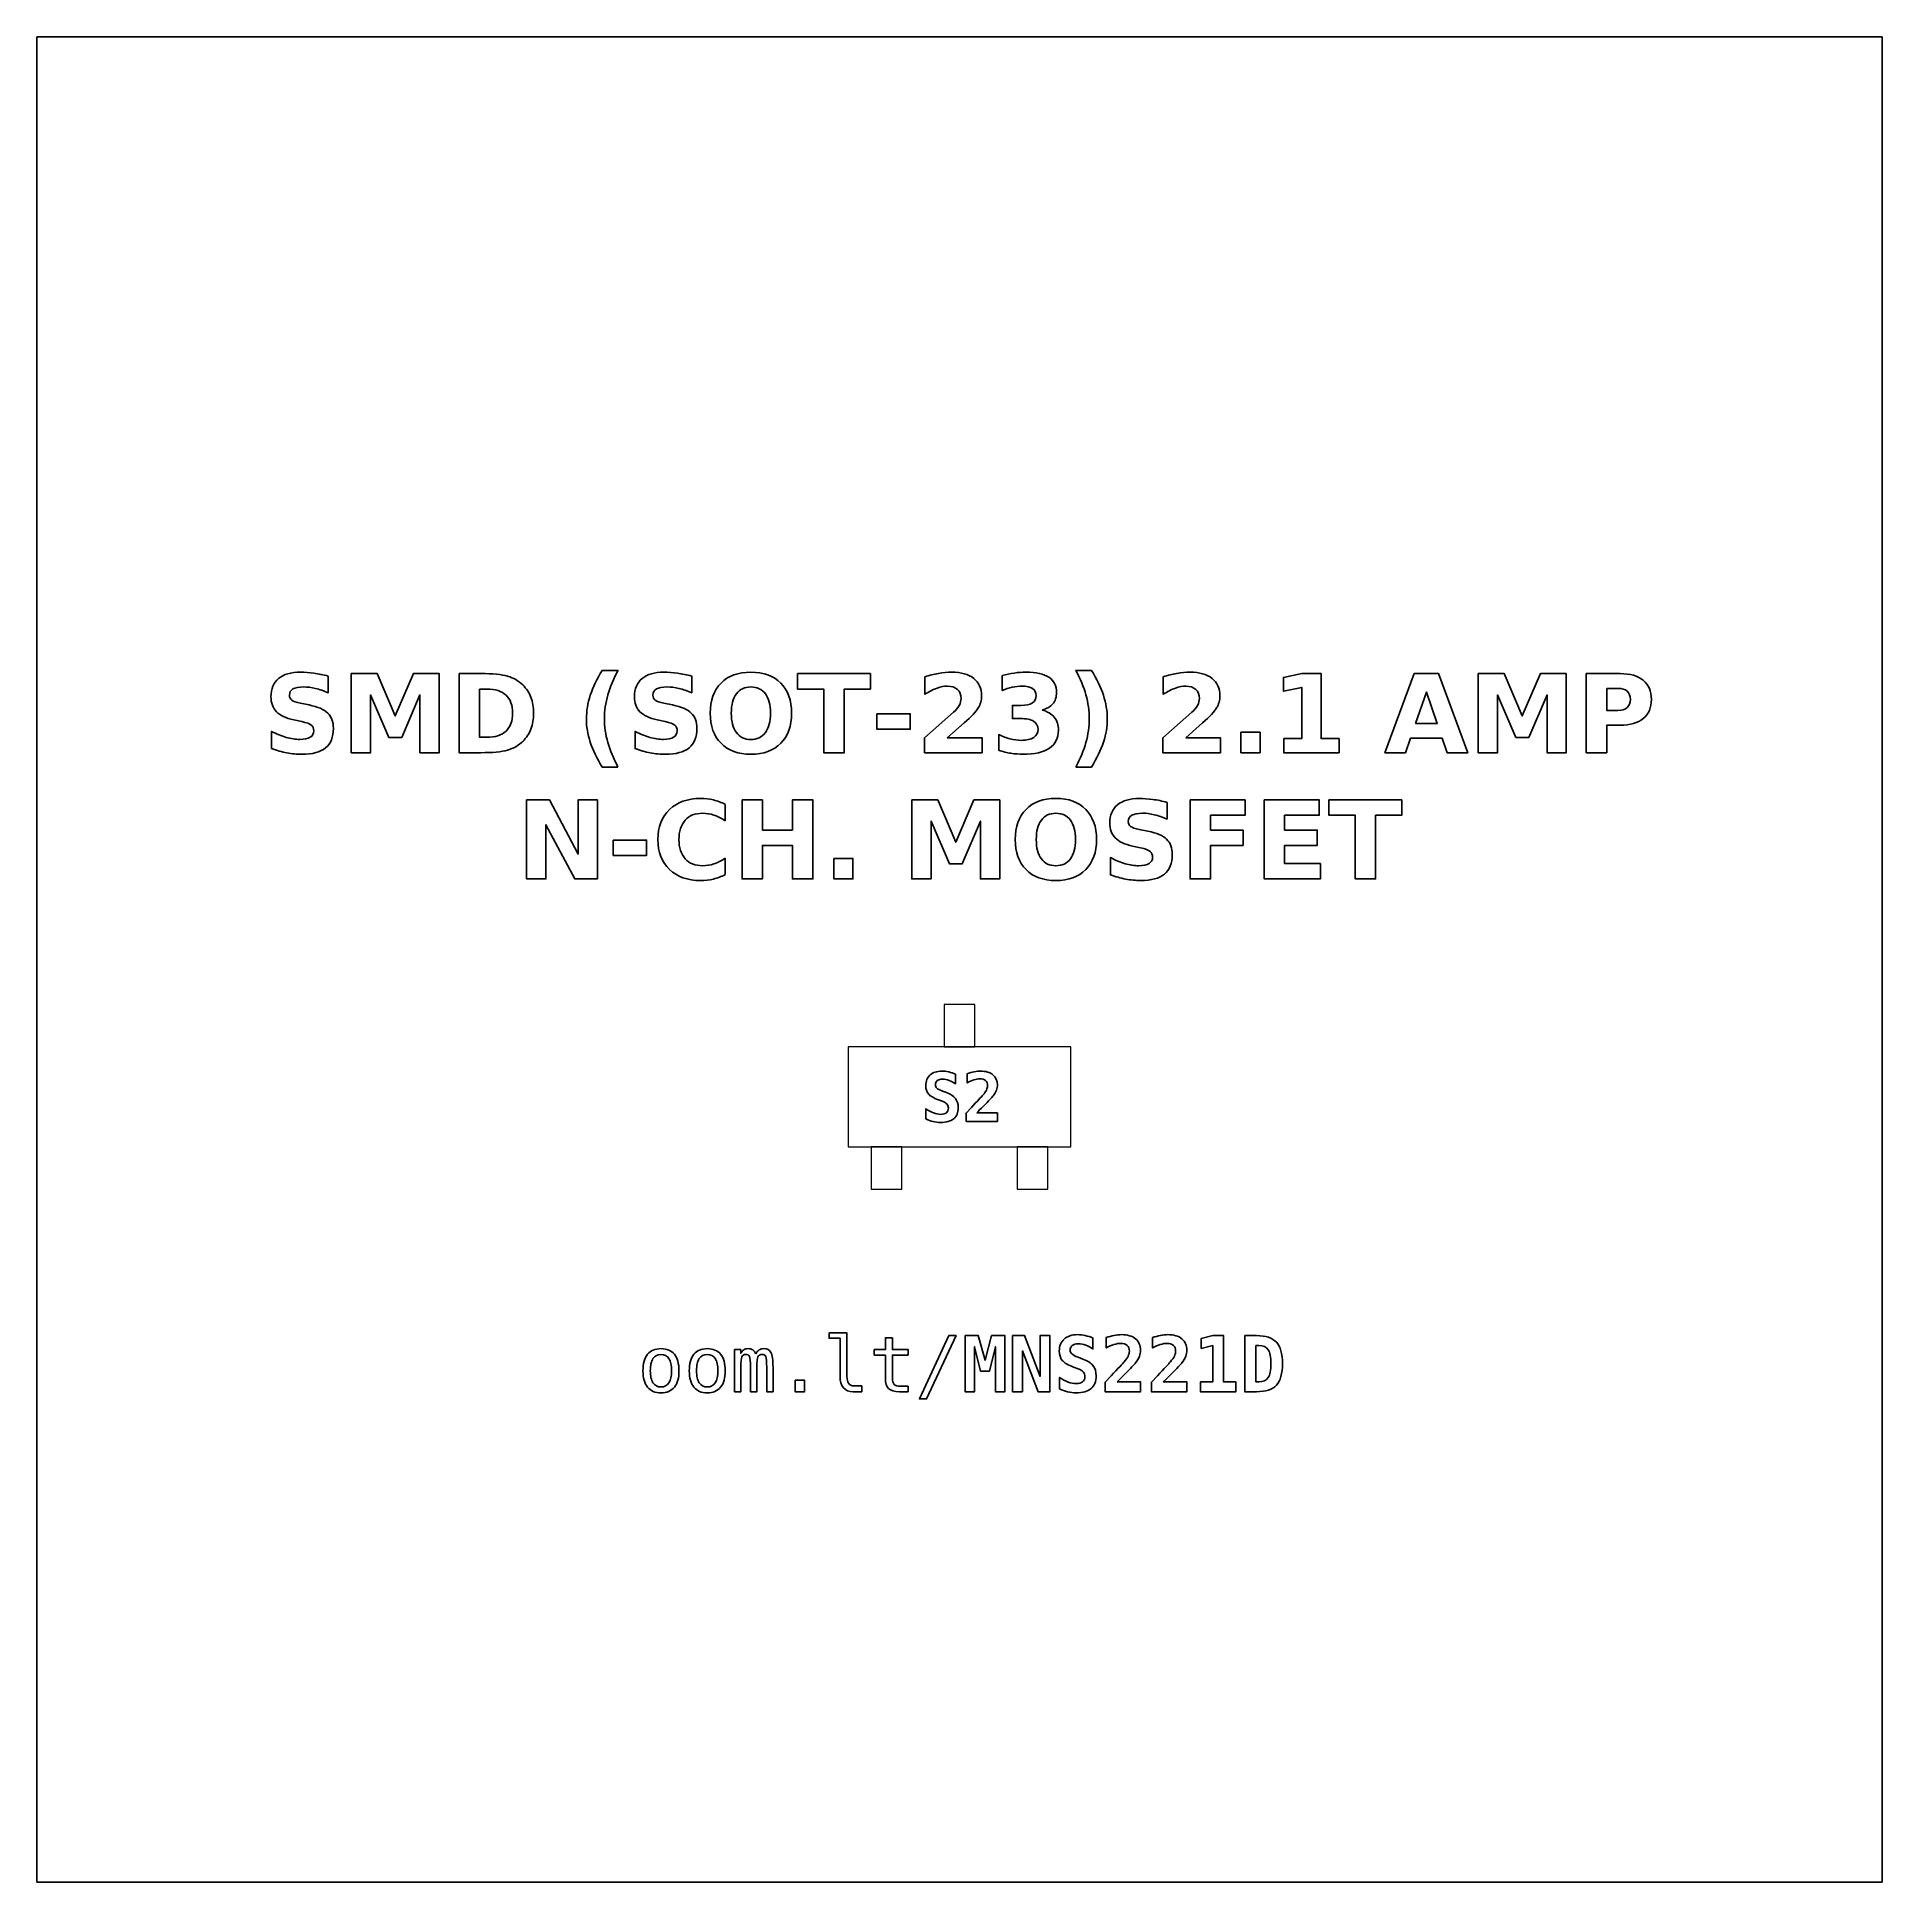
# Model space of a CAD drawing. Header units: centimetres. Extents: x -11.7 to -9.3, y -16.05 to -13.65.
import ezdxf

# ---------------------------------------------------------------- set-up
doc = ezdxf.new("R2010")
doc.units = ezdxf.units.CM
doc.header["$MEASUREMENT"] = 0
doc.layers.add('Layer 1', color=7, linetype='Continuous')

msp = doc.modelspace()

# ---------------------------------------------------------------- linework, layer by layer
at = {"layer": 'Layer 1', "color": 7}
msp.add_lwpolyline([(-11.7, -16.05), (-9.3, -16.05), (-9.3, -13.65), (-11.7, -13.65), (-11.7, -16.05)], close=True, dxfattribs=at)
at = {"layer": 'Layer 1', "color": 7, "lineweight": 9}
for points in [[(-10.52001, -14.96355), (-10.48001, -14.96355), (-10.48001, -14.90855), (-10.52001, -14.90855), (-10.52001, -14.96355)], [(-10.64501, -15.09355), (-10.35501, -15.09355), (-10.35501, -14.96355), (-10.64501, -14.96355), (-10.64501, -15.09355)], [(-10.61501, -15.14855), (-10.57501, -15.14855), (-10.57501, -15.09355), (-10.61501, -15.09355), (-10.61501, -15.14855)], [(-10.42501, -15.14855), (-10.38501, -15.14855), (-10.38501, -15.09355), (-10.42501, -15.09355), (-10.42501, -15.14855)]]:
    msp.add_lwpolyline(points, close=True, dxfattribs=at)
at = {"layer": 'Layer 1', "color": 250}
for points, knots in [([(-11.32114, -14.4814), (-11.32114, -14.4814), (-11.32114, -14.50315), (-11.32114, -14.50315), (-11.32114, -14.50315), (-11.32679, -14.50063), (-11.33231, -14.49873), (-11.33767, -14.49744), (-11.33767, -14.49744), (-11.34306, -14.49614), (-11.34814, -14.49551), (-11.35291, -14.49551), (-11.35291, -14.49551), (-11.35924, -14.49551), (-11.36394, -14.49638), (-11.36698, -14.49812), (-11.36698, -14.49812), (-11.37001, -14.49988), (-11.37152, -14.50259), (-11.37152, -14.50626), (-11.37152, -14.50626), (-11.37152, -14.50901), (-11.37051, -14.51117), (-11.36846, -14.5127), (-11.36846, -14.5127), (-11.36641, -14.51423), (-11.3627, -14.51557), (-11.35731, -14.51667), (-11.35731, -14.51667), (-11.35731, -14.51667), (-11.34602, -14.51893), (-11.34602, -14.51893), (-11.34602, -14.51893), (-11.33457, -14.52124), (-11.32646, -14.52472), (-11.32164, -14.52942), (-11.32164, -14.52942), (-11.31681, -14.5341), (-11.31439, -14.54076), (-11.31439, -14.54939), (-11.31439, -14.54939), (-11.31439, -14.56075), (-11.31775, -14.56919), (-11.32448, -14.57472), (-11.32448, -14.57472), (-11.33121, -14.58024), (-11.34148, -14.58302), (-11.35531, -14.58302), (-11.35531, -14.58302), (-11.36185, -14.58302), (-11.36839, -14.58241), (-11.37495, -14.58116), (-11.37495, -14.58116), (-11.38151, -14.57991), (-11.3881, -14.57808), (-11.39466, -14.57566), (-11.39466, -14.57566), (-11.39466, -14.57566), (-11.39466, -14.55327), (-11.39466, -14.55327), (-11.39466, -14.55327), (-11.3881, -14.55675), (-11.38175, -14.55938), (-11.37561, -14.56115), (-11.37561, -14.56115), (-11.36947, -14.56291), (-11.36357, -14.5638), (-11.35788, -14.5638), (-11.35788, -14.5638), (-11.35209, -14.5638), (-11.34765, -14.56284), (-11.34457, -14.56091), (-11.34457, -14.56091), (-11.34148, -14.55898), (-11.33996, -14.55623), (-11.33996, -14.55263), (-11.33996, -14.55263), (-11.33996, -14.54943), (-11.34099, -14.54694), (-11.34308, -14.5452), (-11.34308, -14.5452), (-11.34518, -14.54346), (-11.34934, -14.54189), (-11.3556, -14.54052), (-11.3556, -14.54052), (-11.3556, -14.54052), (-11.36587, -14.53824), (-11.36587, -14.53824), (-11.36587, -14.53824), (-11.37615, -14.53603), (-11.38368, -14.53253), (-11.38843, -14.5277), (-11.38843, -14.5277), (-11.39318, -14.52288), (-11.39555, -14.51637), (-11.39555, -14.50821), (-11.39555, -14.50821), (-11.39555, -14.49795), (-11.39224, -14.49007), (-11.38563, -14.48457), (-11.38563, -14.48457), (-11.37902, -14.47904), (-11.36952, -14.47629), (-11.3571, -14.47629), (-11.3571, -14.47629), (-11.35146, -14.47629), (-11.34565, -14.47672), (-11.33967, -14.47756), (-11.33967, -14.47756), (-11.3337, -14.47841), (-11.32752, -14.47968), (-11.32114, -14.4814)], [0, 0, 0, 0, 0.0357143, 0.0357143, 0.0357143, 0.0357143, 0.0714286, 0.0714286, 0.0714286, 0.0714286, 0.1071429, 0.1071429, 0.1071429, 0.1071429, 0.1428571, 0.1428571, 0.1428571, 0.1428571, 0.1785714, 0.1785714, 0.1785714, 0.1785714, 0.2142857, 0.2142857, 0.2142857, 0.2142857, 0.25, 0.25, 0.25, 0.25, 0.2857143, 0.2857143, 0.2857143, 0.2857143, 0.3214286, 0.3214286, 0.3214286, 0.3214286, 0.3571429, 0.3571429, 0.3571429, 0.3571429, 0.3928571, 0.3928571, 0.3928571, 0.3928571, 0.4285714, 0.4285714, 0.4285714, 0.4285714, 0.4642857, 0.4642857, 0.4642857, 0.4642857, 0.5, 0.5, 0.5, 0.5, 0.5357143, 0.5357143, 0.5357143, 0.5357143, 0.5714286, 0.5714286, 0.5714286, 0.5714286, 0.6071429, 0.6071429, 0.6071429, 0.6071429, 0.6428571, 0.6428571, 0.6428571, 0.6428571, 0.6785714, 0.6785714, 0.6785714, 0.6785714, 0.7142857, 0.7142857, 0.7142857, 0.7142857, 0.75, 0.75, 0.75, 0.75, 0.7857143, 0.7857143, 0.7857143, 0.7857143, 0.8214286, 0.8214286, 0.8214286, 0.8214286, 0.8571429, 0.8571429, 0.8571429, 0.8571429, 0.8928571, 0.8928571, 0.8928571, 0.8928571, 0.9285714, 0.9285714, 0.9285714, 0.9285714, 0.9642857, 0.9642857, 0.9642857, 0.9642857, 1, 1, 1, 1]), ([(-11.29111, -14.47815), (-11.29111, -14.47815), (-11.25736, -14.47815), (-11.25736, -14.47815), (-11.25736, -14.47815), (-11.25736, -14.47815), (-11.23391, -14.53321), (-11.23391, -14.53321), (-11.23391, -14.53321), (-11.23391, -14.53321), (-11.21035, -14.47815), (-11.21035, -14.47815), (-11.21035, -14.47815), (-11.21035, -14.47815), (-11.17667, -14.47815), (-11.17667, -14.47815), (-11.17667, -14.47815), (-11.17667, -14.47815), (-11.17667, -14.58102), (-11.17667, -14.58102), (-11.17667, -14.58102), (-11.17667, -14.58102), (-11.20174, -14.58102), (-11.20174, -14.58102), (-11.20174, -14.58102), (-11.20174, -14.58102), (-11.20174, -14.50578), (-11.20174, -14.50578), (-11.20174, -14.50578), (-11.20174, -14.50578), (-11.22545, -14.56124), (-11.22545, -14.56124), (-11.22545, -14.56124), (-11.22545, -14.56124), (-11.24226, -14.56124), (-11.24226, -14.56124), (-11.24226, -14.56124), (-11.24226, -14.56124), (-11.26597, -14.50578), (-11.26597, -14.50578), (-11.26597, -14.50578), (-11.26597, -14.50578), (-11.26597, -14.58102), (-11.26597, -14.58102), (-11.26597, -14.58102), (-11.26597, -14.58102), (-11.29111, -14.58102), (-11.29111, -14.58102), (-11.29111, -14.58102), (-11.29111, -14.58102), (-11.29111, -14.47815), (-11.29111, -14.47815)], [0, 0, 0, 0, 0.0769231, 0.0769231, 0.0769231, 0.0769231, 0.1538462, 0.1538462, 0.1538462, 0.1538462, 0.2307692, 0.2307692, 0.2307692, 0.2307692, 0.3076923, 0.3076923, 0.3076923, 0.3076923, 0.3846154, 0.3846154, 0.3846154, 0.3846154, 0.4615385, 0.4615385, 0.4615385, 0.4615385, 0.5384615, 0.5384615, 0.5384615, 0.5384615, 0.6153846, 0.6153846, 0.6153846, 0.6153846, 0.6923077, 0.6923077, 0.6923077, 0.6923077, 0.7692308, 0.7692308, 0.7692308, 0.7692308, 0.8461538, 0.8461538, 0.8461538, 0.8461538, 0.9230769, 0.9230769, 0.9230769, 0.9230769, 1, 1, 1, 1]), ([(-11.15068, -14.47815), (-11.15068, -14.47815), (-11.12269, -14.47815), (-11.12269, -14.47815), (-11.12269, -14.47815), (-11.10708, -14.47815), (-11.09546, -14.47926), (-11.08782, -14.48149), (-11.08782, -14.48149), (-11.08017, -14.48372), (-11.07361, -14.48749), (-11.06813, -14.49283), (-11.06813, -14.49283), (-11.06331, -14.49746), (-11.05974, -14.50282), (-11.05738, -14.50889), (-11.05738, -14.50889), (-11.05506, -14.51493), (-11.05388, -14.5218), (-11.05388, -14.52949), (-11.05388, -14.52949), (-11.05388, -14.53725), (-11.05506, -14.54417), (-11.05738, -14.55026), (-11.05738, -14.55026), (-11.05974, -14.55635), (-11.06331, -14.56171), (-11.06813, -14.56634), (-11.06813, -14.56634), (-11.07366, -14.57168), (-11.08027, -14.57545), (-11.08798, -14.57768), (-11.08798, -14.57768), (-11.0957, -14.57991), (-11.10727, -14.58102), (-11.12269, -14.58102), (-11.12269, -14.58102), (-11.12269, -14.58102), (-11.15068, -14.58102), (-11.15068, -14.58102), (-11.15068, -14.58102), (-11.15068, -14.58102), (-11.15068, -14.47815), (-11.15068, -14.47815)], [0, 0, 0, 0, 0.0909091, 0.0909091, 0.0909091, 0.0909091, 0.1818182, 0.1818182, 0.1818182, 0.1818182, 0.2727273, 0.2727273, 0.2727273, 0.2727273, 0.3636364, 0.3636364, 0.3636364, 0.3636364, 0.4545455, 0.4545455, 0.4545455, 0.4545455, 0.5454545, 0.5454545, 0.5454545, 0.5454545, 0.6363636, 0.6363636, 0.6363636, 0.6363636, 0.7272727, 0.7272727, 0.7272727, 0.7272727, 0.8181818, 0.8181818, 0.8181818, 0.8181818, 0.9090909, 0.9090909, 0.9090909, 0.9090909, 1, 1, 1, 1]), ([(-10.94419, -14.59962), (-10.94419, -14.59962), (-10.96465, -14.59962), (-10.96465, -14.59962), (-10.96465, -14.59962), (-10.97168, -14.58829), (-10.97688, -14.57749), (-10.98022, -14.56726), (-10.98022, -14.56726), (-10.98358, -14.55705), (-10.98525, -14.54692), (-10.98525, -14.53685), (-10.98525, -14.53685), (-10.98525, -14.52679), (-10.98356, -14.5166), (-10.9802, -14.5063), (-10.9802, -14.5063), (-10.97681, -14.49598), (-10.97164, -14.48521), (-10.96465, -14.47394), (-10.96465, -14.47394), (-10.96465, -14.47394), (-10.94419, -14.47394), (-10.94419, -14.47394), (-10.94419, -14.47394), (-10.95007, -14.48483), (-10.95447, -14.49548), (-10.95741, -14.50588), (-10.95741, -14.50588), (-10.96035, -14.51627), (-10.96183, -14.52655), (-10.96183, -14.53671), (-10.96183, -14.53671), (-10.96183, -14.54687), (-10.96037, -14.55715), (-10.95746, -14.56759), (-10.95746, -14.56759), (-10.95454, -14.57801), (-10.95012, -14.58869), (-10.94419, -14.59962)], [0, 0, 0, 0, 0.1, 0.1, 0.1, 0.1, 0.2, 0.2, 0.2, 0.2, 0.3, 0.3, 0.3, 0.3, 0.4, 0.4, 0.4, 0.4, 0.5, 0.5, 0.5, 0.5, 0.6, 0.6, 0.6, 0.6, 0.7, 0.7, 0.7, 0.7, 0.8, 0.8, 0.8, 0.8, 0.9, 0.9, 0.9, 0.9, 1, 1, 1, 1]), ([(-10.84835, -14.4814), (-10.84835, -14.4814), (-10.84835, -14.50315), (-10.84835, -14.50315), (-10.84835, -14.50315), (-10.854, -14.50063), (-10.85952, -14.49873), (-10.86488, -14.49744), (-10.86488, -14.49744), (-10.87027, -14.49614), (-10.87535, -14.49551), (-10.88012, -14.49551), (-10.88012, -14.49551), (-10.88645, -14.49551), (-10.89115, -14.49638), (-10.89419, -14.49812), (-10.89419, -14.49812), (-10.89722, -14.49988), (-10.89873, -14.50259), (-10.89873, -14.50626), (-10.89873, -14.50626), (-10.89873, -14.50901), (-10.89772, -14.51117), (-10.89567, -14.5127), (-10.89567, -14.5127), (-10.89362, -14.51423), (-10.88991, -14.51557), (-10.88452, -14.51667), (-10.88452, -14.51667), (-10.88452, -14.51667), (-10.87323, -14.51893), (-10.87323, -14.51893), (-10.87323, -14.51893), (-10.86178, -14.52124), (-10.85367, -14.52472), (-10.84885, -14.52942), (-10.84885, -14.52942), (-10.84402, -14.5341), (-10.8416, -14.54076), (-10.8416, -14.54939), (-10.8416, -14.54939), (-10.8416, -14.56075), (-10.84496, -14.56919), (-10.85169, -14.57472), (-10.85169, -14.57472), (-10.85842, -14.58024), (-10.86869, -14.58302), (-10.88252, -14.58302), (-10.88252, -14.58302), (-10.88906, -14.58302), (-10.8956, -14.58241), (-10.90216, -14.58116), (-10.90216, -14.58116), (-10.90872, -14.57991), (-10.91531, -14.57808), (-10.92187, -14.57566), (-10.92187, -14.57566), (-10.92187, -14.57566), (-10.92187, -14.55327), (-10.92187, -14.55327), (-10.92187, -14.55327), (-10.91531, -14.55675), (-10.90896, -14.55938), (-10.90282, -14.56115), (-10.90282, -14.56115), (-10.89668, -14.56291), (-10.89078, -14.5638), (-10.88509, -14.5638), (-10.88509, -14.5638), (-10.8793, -14.5638), (-10.87486, -14.56284), (-10.87178, -14.56091), (-10.87178, -14.56091), (-10.86869, -14.55898), (-10.86717, -14.55623), (-10.86717, -14.55263), (-10.86717, -14.55263), (-10.86717, -14.54943), (-10.8682, -14.54694), (-10.87029, -14.5452), (-10.87029, -14.5452), (-10.87239, -14.54346), (-10.87655, -14.54189), (-10.88281, -14.54052), (-10.88281, -14.54052), (-10.88281, -14.54052), (-10.89308, -14.53824), (-10.89308, -14.53824), (-10.89308, -14.53824), (-10.90336, -14.53603), (-10.91089, -14.53253), (-10.91564, -14.5277), (-10.91564, -14.5277), (-10.92039, -14.52288), (-10.92276, -14.51637), (-10.92276, -14.50821), (-10.92276, -14.50821), (-10.92276, -14.49795), (-10.91945, -14.49007), (-10.91284, -14.48457), (-10.91284, -14.48457), (-10.90623, -14.47904), (-10.89673, -14.47629), (-10.88431, -14.47629), (-10.88431, -14.47629), (-10.87867, -14.47629), (-10.87286, -14.47672), (-10.86688, -14.47756), (-10.86688, -14.47756), (-10.86091, -14.47841), (-10.85473, -14.47968), (-10.84835, -14.4814)], [0, 0, 0, 0, 0.0357143, 0.0357143, 0.0357143, 0.0357143, 0.0714286, 0.0714286, 0.0714286, 0.0714286, 0.1071429, 0.1071429, 0.1071429, 0.1071429, 0.1428571, 0.1428571, 0.1428571, 0.1428571, 0.1785714, 0.1785714, 0.1785714, 0.1785714, 0.2142857, 0.2142857, 0.2142857, 0.2142857, 0.25, 0.25, 0.25, 0.25, 0.2857143, 0.2857143, 0.2857143, 0.2857143, 0.3214286, 0.3214286, 0.3214286, 0.3214286, 0.3571429, 0.3571429, 0.3571429, 0.3571429, 0.3928571, 0.3928571, 0.3928571, 0.3928571, 0.4285714, 0.4285714, 0.4285714, 0.4285714, 0.4642857, 0.4642857, 0.4642857, 0.4642857, 0.5, 0.5, 0.5, 0.5, 0.5357143, 0.5357143, 0.5357143, 0.5357143, 0.5714286, 0.5714286, 0.5714286, 0.5714286, 0.6071429, 0.6071429, 0.6071429, 0.6071429, 0.6428571, 0.6428571, 0.6428571, 0.6428571, 0.6785714, 0.6785714, 0.6785714, 0.6785714, 0.7142857, 0.7142857, 0.7142857, 0.7142857, 0.75, 0.75, 0.75, 0.75, 0.7857143, 0.7857143, 0.7857143, 0.7857143, 0.8214286, 0.8214286, 0.8214286, 0.8214286, 0.8571429, 0.8571429, 0.8571429, 0.8571429, 0.8928571, 0.8928571, 0.8928571, 0.8928571, 0.9285714, 0.9285714, 0.9285714, 0.9285714, 0.9642857, 0.9642857, 0.9642857, 0.9642857, 1, 1, 1, 1]), ([(-10.77133, -14.47629), (-10.7548, -14.47629), (-10.74184, -14.48102), (-10.73248, -14.4905), (-10.73248, -14.4905), (-10.7231, -14.49995), (-10.71842, -14.513), (-10.71842, -14.52968), (-10.71842, -14.52968), (-10.71842, -14.54631), (-10.7231, -14.55936), (-10.73248, -14.56881), (-10.73248, -14.56881), (-10.74184, -14.57829), (-10.7548, -14.58302), (-10.77133, -14.58302), (-10.77133, -14.58302), (-10.78782, -14.58302), (-10.80075, -14.57829), (-10.81016, -14.56881), (-10.81016, -14.56881), (-10.81954, -14.55936), (-10.82425, -14.54631), (-10.82425, -14.52968), (-10.82425, -14.52968), (-10.82425, -14.513), (-10.81954, -14.49995), (-10.81016, -14.4905), (-10.81016, -14.4905), (-10.80075, -14.48102), (-10.78782, -14.47629), (-10.77133, -14.47629)], [0, 0, 0, 0, 0.125, 0.125, 0.125, 0.125, 0.25, 0.25, 0.25, 0.25, 0.375, 0.375, 0.375, 0.375, 0.5, 0.5, 0.5, 0.5, 0.625, 0.625, 0.625, 0.625, 0.75, 0.75, 0.75, 0.75, 0.875, 0.875, 0.875, 0.875, 1, 1, 1, 1]), ([(-10.77133, -14.49551), (-10.77942, -14.49551), (-10.78568, -14.49849), (-10.79015, -14.50447), (-10.79015, -14.50447), (-10.79459, -14.51044), (-10.79683, -14.51884), (-10.79683, -14.52968), (-10.79683, -14.52968), (-10.79683, -14.5405), (-10.79459, -14.54887), (-10.79015, -14.55484), (-10.79015, -14.55484), (-10.78568, -14.56082), (-10.77942, -14.5638), (-10.77133, -14.5638), (-10.77133, -14.5638), (-10.76319, -14.5638), (-10.75692, -14.56082), (-10.75245, -14.55484), (-10.75245, -14.55484), (-10.748, -14.54887), (-10.74577, -14.5405), (-10.74577, -14.52968), (-10.74577, -14.52968), (-10.74577, -14.51884), (-10.748, -14.51044), (-10.75245, -14.50447), (-10.75245, -14.50447), (-10.75692, -14.49849), (-10.76319, -14.49551), (-10.77133, -14.49551)], [0, 0, 0, 0, 0.125, 0.125, 0.125, 0.125, 0.25, 0.25, 0.25, 0.25, 0.375, 0.375, 0.375, 0.375, 0.5, 0.5, 0.5, 0.5, 0.625, 0.625, 0.625, 0.625, 0.75, 0.75, 0.75, 0.75, 0.875, 0.875, 0.875, 0.875, 1, 1, 1, 1]), ([(-10.71063, -14.47815), (-10.71063, -14.47815), (-10.61583, -14.47815), (-10.61583, -14.47815), (-10.61583, -14.47815), (-10.61583, -14.47815), (-10.61583, -14.49821), (-10.61583, -14.49821), (-10.61583, -14.49821), (-10.61583, -14.49821), (-10.64993, -14.49821), (-10.64993, -14.49821), (-10.64993, -14.49821), (-10.64993, -14.49821), (-10.64993, -14.58102), (-10.64993, -14.58102), (-10.64993, -14.58102), (-10.64993, -14.58102), (-10.67646, -14.58102), (-10.67646, -14.58102), (-10.67646, -14.58102), (-10.67646, -14.58102), (-10.67646, -14.49821), (-10.67646, -14.49821), (-10.67646, -14.49821), (-10.67646, -14.49821), (-10.71063, -14.49821), (-10.71063, -14.49821), (-10.71063, -14.49821), (-10.71063, -14.49821), (-10.71063, -14.47815), (-10.71063, -14.47815)], [0, 0, 0, 0, 0.125, 0.125, 0.125, 0.125, 0.25, 0.25, 0.25, 0.25, 0.375, 0.375, 0.375, 0.375, 0.5, 0.5, 0.5, 0.5, 0.625, 0.625, 0.625, 0.625, 0.75, 0.75, 0.75, 0.75, 0.875, 0.875, 0.875, 0.875, 1, 1, 1, 1]), ([(-10.51583, -14.56152), (-10.51583, -14.56152), (-10.47055, -14.56152), (-10.47055, -14.56152), (-10.47055, -14.56152), (-10.47055, -14.56152), (-10.47055, -14.58102), (-10.47055, -14.58102), (-10.47055, -14.58102), (-10.47055, -14.58102), (-10.54532, -14.58102), (-10.54532, -14.58102), (-10.54532, -14.58102), (-10.54532, -14.58102), (-10.54532, -14.56152), (-10.54532, -14.56152), (-10.54532, -14.56152), (-10.54532, -14.56152), (-10.50776, -14.52839), (-10.50776, -14.52839), (-10.50776, -14.52839), (-10.5044, -14.52535), (-10.50193, -14.52239), (-10.50033, -14.5195), (-10.50033, -14.5195), (-10.49871, -14.5166), (-10.49791, -14.51359), (-10.49791, -14.51046), (-10.49791, -14.51046), (-10.49791, -14.50564), (-10.49953, -14.50176), (-10.50277, -14.49882), (-10.50277, -14.49882), (-10.506, -14.49588), (-10.5103, -14.49443), (-10.51569, -14.49443), (-10.51569, -14.49443), (-10.51982, -14.49443), (-10.52434, -14.49532), (-10.52926, -14.49708), (-10.52926, -14.49708), (-10.53417, -14.49885), (-10.53944, -14.50148), (-10.54504, -14.50496), (-10.54504, -14.50496), (-10.54504, -14.50496), (-10.54504, -14.48236), (-10.54504, -14.48236), (-10.54504, -14.48236), (-10.53906, -14.48039), (-10.53316, -14.47888), (-10.52733, -14.47785), (-10.52733, -14.47785), (-10.52149, -14.47681), (-10.51578, -14.47629), (-10.51016, -14.47629), (-10.51016, -14.47629), (-10.49786, -14.47629), (-10.48829, -14.479), (-10.48147, -14.48443), (-10.48147, -14.48443), (-10.47465, -14.48984), (-10.47124, -14.49739), (-10.47124, -14.5071), (-10.47124, -14.5071), (-10.47124, -14.5127), (-10.47269, -14.51792), (-10.47559, -14.52277), (-10.47559, -14.52277), (-10.47848, -14.52761), (-10.48457, -14.5341), (-10.49384, -14.54224), (-10.49384, -14.54224), (-10.49384, -14.54224), (-10.51583, -14.56152), (-10.51583, -14.56152)], [0, 0, 0, 0, 0.0526316, 0.0526316, 0.0526316, 0.0526316, 0.1052632, 0.1052632, 0.1052632, 0.1052632, 0.1578947, 0.1578947, 0.1578947, 0.1578947, 0.2105263, 0.2105263, 0.2105263, 0.2105263, 0.2631579, 0.2631579, 0.2631579, 0.2631579, 0.3157895, 0.3157895, 0.3157895, 0.3157895, 0.3684211, 0.3684211, 0.3684211, 0.3684211, 0.4210526, 0.4210526, 0.4210526, 0.4210526, 0.4736842, 0.4736842, 0.4736842, 0.4736842, 0.5263158, 0.5263158, 0.5263158, 0.5263158, 0.5789474, 0.5789474, 0.5789474, 0.5789474, 0.6315789, 0.6315789, 0.6315789, 0.6315789, 0.6842105, 0.6842105, 0.6842105, 0.6842105, 0.7368421, 0.7368421, 0.7368421, 0.7368421, 0.7894737, 0.7894737, 0.7894737, 0.7894737, 0.8421053, 0.8421053, 0.8421053, 0.8421053, 0.8947368, 0.8947368, 0.8947368, 0.8947368, 0.9473684, 0.9473684, 0.9473684, 0.9473684, 1, 1, 1, 1]), ([(-10.39257, -14.52554), (-10.38565, -14.52733), (-10.38036, -14.53046), (-10.37676, -14.53488), (-10.37676, -14.53488), (-10.37316, -14.53932), (-10.37135, -14.54494), (-10.37135, -14.55179), (-10.37135, -14.55179), (-10.37135, -14.56199), (-10.37526, -14.56975), (-10.38306, -14.57507), (-10.38306, -14.57507), (-10.39087, -14.58036), (-10.40226, -14.58302), (-10.41724, -14.58302), (-10.41724, -14.58302), (-10.42253, -14.58302), (-10.42782, -14.5826), (-10.43314, -14.58175), (-10.43314, -14.58175), (-10.43843, -14.5809), (-10.44367, -14.57961), (-10.44887, -14.57792), (-10.44887, -14.57792), (-10.44887, -14.57792), (-10.44887, -14.55745), (-10.44887, -14.55745), (-10.44887, -14.55745), (-10.44391, -14.55992), (-10.43899, -14.56181), (-10.4341, -14.56308), (-10.4341, -14.56308), (-10.42921, -14.56432), (-10.42439, -14.56496), (-10.41966, -14.56496), (-10.41966, -14.56496), (-10.41263, -14.56496), (-10.40724, -14.56373), (-10.4035, -14.56131), (-10.4035, -14.56131), (-10.39976, -14.55887), (-10.39788, -14.55539), (-10.39788, -14.55082), (-10.39788, -14.55082), (-10.39788, -14.54614), (-10.39981, -14.54259), (-10.40364, -14.54019), (-10.40364, -14.54019), (-10.40748, -14.53777), (-10.41314, -14.53657), (-10.42062, -14.53657), (-10.42062, -14.53657), (-10.42062, -14.53657), (-10.43123, -14.53657), (-10.43123, -14.53657), (-10.43123, -14.53657), (-10.43123, -14.53657), (-10.43123, -14.51947), (-10.43123, -14.51947), (-10.43123, -14.51947), (-10.43123, -14.51947), (-10.42008, -14.51947), (-10.42008, -14.51947), (-10.42008, -14.51947), (-10.4134, -14.51947), (-10.40846, -14.51844), (-10.4052, -14.51634), (-10.4052, -14.51634), (-10.40193, -14.51425), (-10.4003, -14.51108), (-10.4003, -14.50682), (-10.4003, -14.50682), (-10.4003, -14.50287), (-10.40188, -14.49981), (-10.40505, -14.49767), (-10.40505, -14.49767), (-10.40823, -14.49551), (-10.4127, -14.49443), (-10.41848, -14.49443), (-10.41848, -14.49443), (-10.42276, -14.49443), (-10.42707, -14.4949), (-10.43144, -14.49586), (-10.43144, -14.49586), (-10.43579, -14.49682), (-10.44012, -14.49826), (-10.44445, -14.50014), (-10.44445, -14.50014), (-10.44445, -14.50014), (-10.44445, -14.48071), (-10.44445, -14.48071), (-10.44445, -14.48071), (-10.4392, -14.47923), (-10.43403, -14.47813), (-10.42888, -14.4774), (-10.42888, -14.4774), (-10.42373, -14.47667), (-10.4187, -14.47629), (-10.41373, -14.47629), (-10.41373, -14.47629), (-10.40037, -14.47629), (-10.39036, -14.47848), (-10.38372, -14.48288), (-10.38372, -14.48288), (-10.37709, -14.48725), (-10.37378, -14.49386), (-10.37378, -14.50268), (-10.37378, -14.50268), (-10.37378, -14.50868), (-10.37535, -14.51362), (-10.37853, -14.51745), (-10.37853, -14.51745), (-10.3817, -14.52128), (-10.38638, -14.52399), (-10.39257, -14.52554)], [0, 0, 0, 0, 0.0344828, 0.0344828, 0.0344828, 0.0344828, 0.0689655, 0.0689655, 0.0689655, 0.0689655, 0.1034483, 0.1034483, 0.1034483, 0.1034483, 0.137931, 0.137931, 0.137931, 0.137931, 0.1724138, 0.1724138, 0.1724138, 0.1724138, 0.2068966, 0.2068966, 0.2068966, 0.2068966, 0.2413793, 0.2413793, 0.2413793, 0.2413793, 0.2758621, 0.2758621, 0.2758621, 0.2758621, 0.3103448, 0.3103448, 0.3103448, 0.3103448, 0.3448276, 0.3448276, 0.3448276, 0.3448276, 0.3793103, 0.3793103, 0.3793103, 0.3793103, 0.4137931, 0.4137931, 0.4137931, 0.4137931, 0.4482759, 0.4482759, 0.4482759, 0.4482759, 0.4827586, 0.4827586, 0.4827586, 0.4827586, 0.5172414, 0.5172414, 0.5172414, 0.5172414, 0.5517241, 0.5517241, 0.5517241, 0.5517241, 0.5862069, 0.5862069, 0.5862069, 0.5862069, 0.6206897, 0.6206897, 0.6206897, 0.6206897, 0.6551724, 0.6551724, 0.6551724, 0.6551724, 0.6896552, 0.6896552, 0.6896552, 0.6896552, 0.7241379, 0.7241379, 0.7241379, 0.7241379, 0.7586207, 0.7586207, 0.7586207, 0.7586207, 0.7931034, 0.7931034, 0.7931034, 0.7931034, 0.8275862, 0.8275862, 0.8275862, 0.8275862, 0.862069, 0.862069, 0.862069, 0.862069, 0.8965517, 0.8965517, 0.8965517, 0.8965517, 0.9310345, 0.9310345, 0.9310345, 0.9310345, 0.9655172, 0.9655172, 0.9655172, 0.9655172, 1, 1, 1, 1]), ([(-10.34882, -14.59962), (-10.34294, -14.58869), (-10.33852, -14.57801), (-10.33558, -14.56759), (-10.33558, -14.56759), (-10.33264, -14.55715), (-10.33118, -14.54687), (-10.33118, -14.53671), (-10.33118, -14.53671), (-10.33118, -14.52655), (-10.33264, -14.51627), (-10.33558, -14.50588), (-10.33558, -14.50588), (-10.33852, -14.49548), (-10.34294, -14.48483), (-10.34882, -14.47394), (-10.34882, -14.47394), (-10.34882, -14.47394), (-10.32836, -14.47394), (-10.32836, -14.47394), (-10.32836, -14.47394), (-10.32138, -14.48521), (-10.3162, -14.49598), (-10.31281, -14.5063), (-10.31281, -14.5063), (-10.30945, -14.5166), (-10.30776, -14.52679), (-10.30776, -14.53685), (-10.30776, -14.53685), (-10.30776, -14.54692), (-10.30943, -14.55705), (-10.31279, -14.56726), (-10.31279, -14.56726), (-10.31613, -14.57749), (-10.32133, -14.58829), (-10.32836, -14.59962), (-10.32836, -14.59962), (-10.32836, -14.59962), (-10.34882, -14.59962), (-10.34882, -14.59962)], [0, 0, 0, 0, 0.1, 0.1, 0.1, 0.1, 0.2, 0.2, 0.2, 0.2, 0.3, 0.3, 0.3, 0.3, 0.4, 0.4, 0.4, 0.4, 0.5, 0.5, 0.5, 0.5, 0.6, 0.6, 0.6, 0.6, 0.7, 0.7, 0.7, 0.7, 0.8, 0.8, 0.8, 0.8, 0.9, 0.9, 0.9, 0.9, 1, 1, 1, 1]), ([(-10.20583, -14.56152), (-10.20583, -14.56152), (-10.16055, -14.56152), (-10.16055, -14.56152), (-10.16055, -14.56152), (-10.16055, -14.56152), (-10.16055, -14.58102), (-10.16055, -14.58102), (-10.16055, -14.58102), (-10.16055, -14.58102), (-10.23532, -14.58102), (-10.23532, -14.58102), (-10.23532, -14.58102), (-10.23532, -14.58102), (-10.23532, -14.56152), (-10.23532, -14.56152), (-10.23532, -14.56152), (-10.23532, -14.56152), (-10.19776, -14.52839), (-10.19776, -14.52839), (-10.19776, -14.52839), (-10.1944, -14.52535), (-10.19193, -14.52239), (-10.19033, -14.5195), (-10.19033, -14.5195), (-10.18871, -14.5166), (-10.18791, -14.51359), (-10.18791, -14.51046), (-10.18791, -14.51046), (-10.18791, -14.50564), (-10.18953, -14.50176), (-10.19277, -14.49882), (-10.19277, -14.49882), (-10.196, -14.49588), (-10.2003, -14.49443), (-10.20569, -14.49443), (-10.20569, -14.49443), (-10.20982, -14.49443), (-10.21434, -14.49532), (-10.21926, -14.49708), (-10.21926, -14.49708), (-10.22417, -14.49885), (-10.22944, -14.50148), (-10.23504, -14.50496), (-10.23504, -14.50496), (-10.23504, -14.50496), (-10.23504, -14.48236), (-10.23504, -14.48236), (-10.23504, -14.48236), (-10.22906, -14.48039), (-10.22316, -14.47888), (-10.21733, -14.47785), (-10.21733, -14.47785), (-10.21149, -14.47681), (-10.20578, -14.47629), (-10.20016, -14.47629), (-10.20016, -14.47629), (-10.18786, -14.47629), (-10.17829, -14.479), (-10.17147, -14.48443), (-10.17147, -14.48443), (-10.16465, -14.48984), (-10.16124, -14.49739), (-10.16124, -14.5071), (-10.16124, -14.5071), (-10.16124, -14.5127), (-10.16269, -14.51792), (-10.16559, -14.52277), (-10.16559, -14.52277), (-10.16848, -14.52761), (-10.17457, -14.5341), (-10.18384, -14.54224), (-10.18384, -14.54224), (-10.18384, -14.54224), (-10.20583, -14.56152), (-10.20583, -14.56152)], [0, 0, 0, 0, 0.0526316, 0.0526316, 0.0526316, 0.0526316, 0.1052632, 0.1052632, 0.1052632, 0.1052632, 0.1578947, 0.1578947, 0.1578947, 0.1578947, 0.2105263, 0.2105263, 0.2105263, 0.2105263, 0.2631579, 0.2631579, 0.2631579, 0.2631579, 0.3157895, 0.3157895, 0.3157895, 0.3157895, 0.3684211, 0.3684211, 0.3684211, 0.3684211, 0.4210526, 0.4210526, 0.4210526, 0.4210526, 0.4736842, 0.4736842, 0.4736842, 0.4736842, 0.5263158, 0.5263158, 0.5263158, 0.5263158, 0.5789474, 0.5789474, 0.5789474, 0.5789474, 0.6315789, 0.6315789, 0.6315789, 0.6315789, 0.6842105, 0.6842105, 0.6842105, 0.6842105, 0.7368421, 0.7368421, 0.7368421, 0.7368421, 0.7894737, 0.7894737, 0.7894737, 0.7894737, 0.8421053, 0.8421053, 0.8421053, 0.8421053, 0.8947368, 0.8947368, 0.8947368, 0.8947368, 0.9473684, 0.9473684, 0.9473684, 0.9473684, 1, 1, 1, 1]), ([(-10.07817, -14.5627), (-10.07817, -14.5627), (-10.05474, -14.5627), (-10.05474, -14.5627), (-10.05474, -14.5627), (-10.05474, -14.5627), (-10.05474, -14.49621), (-10.05474, -14.49621), (-10.05474, -14.49621), (-10.05474, -14.49621), (-10.07878, -14.50118), (-10.07878, -14.50118), (-10.07878, -14.50118), (-10.07878, -14.50118), (-10.07878, -14.48311), (-10.07878, -14.48311), (-10.07878, -14.48311), (-10.07878, -14.48311), (-10.05488, -14.47815), (-10.05488, -14.47815), (-10.05488, -14.47815), (-10.05488, -14.47815), (-10.02967, -14.47815), (-10.02967, -14.47815), (-10.02967, -14.47815), (-10.02967, -14.47815), (-10.02967, -14.5627), (-10.02967, -14.5627), (-10.02967, -14.5627), (-10.02967, -14.5627), (-10.00625, -14.5627), (-10.00625, -14.5627), (-10.00625, -14.5627), (-10.00625, -14.5627), (-10.00625, -14.58102), (-10.00625, -14.58102), (-10.00625, -14.58102), (-10.00625, -14.58102), (-10.07817, -14.58102), (-10.07817, -14.58102), (-10.07817, -14.58102), (-10.07817, -14.58102), (-10.07817, -14.5627), (-10.07817, -14.5627)], [0, 0, 0, 0, 0.0909091, 0.0909091, 0.0909091, 0.0909091, 0.1818182, 0.1818182, 0.1818182, 0.1818182, 0.2727273, 0.2727273, 0.2727273, 0.2727273, 0.3636364, 0.3636364, 0.3636364, 0.3636364, 0.4545455, 0.4545455, 0.4545455, 0.4545455, 0.5454545, 0.5454545, 0.5454545, 0.5454545, 0.6363636, 0.6363636, 0.6363636, 0.6363636, 0.7272727, 0.7272727, 0.7272727, 0.7272727, 0.8181818, 0.8181818, 0.8181818, 0.8181818, 0.9090909, 0.9090909, 0.9090909, 0.9090909, 1, 1, 1, 1]), ([(-9.872, -14.5623), (-9.872, -14.5623), (-9.91349, -14.5623), (-9.91349, -14.5623), (-9.91349, -14.5623), (-9.91349, -14.5623), (-9.92003, -14.58102), (-9.92003, -14.58102), (-9.92003, -14.58102), (-9.92003, -14.58102), (-9.9467, -14.58102), (-9.9467, -14.58102), (-9.9467, -14.58102), (-9.9467, -14.58102), (-9.9086, -14.47815), (-9.9086, -14.47815), (-9.9086, -14.47815), (-9.9086, -14.47815), (-9.87697, -14.47815), (-9.87697, -14.47815), (-9.87697, -14.47815), (-9.87697, -14.47815), (-9.83887, -14.58102), (-9.83887, -14.58102), (-9.83887, -14.58102), (-9.83887, -14.58102), (-9.86554, -14.58102), (-9.86554, -14.58102), (-9.86554, -14.58102), (-9.86554, -14.58102), (-9.872, -14.5623), (-9.872, -14.5623)], [0, 0, 0, 0, 0.125, 0.125, 0.125, 0.125, 0.25, 0.25, 0.25, 0.25, 0.375, 0.375, 0.375, 0.375, 0.5, 0.5, 0.5, 0.5, 0.625, 0.625, 0.625, 0.625, 0.75, 0.75, 0.75, 0.75, 0.875, 0.875, 0.875, 0.875, 1, 1, 1, 1]), ([(-9.8252, -14.47815), (-9.8252, -14.47815), (-9.79145, -14.47815), (-9.79145, -14.47815), (-9.79145, -14.47815), (-9.79145, -14.47815), (-9.768, -14.53321), (-9.768, -14.53321), (-9.768, -14.53321), (-9.768, -14.53321), (-9.74444, -14.47815), (-9.74444, -14.47815), (-9.74444, -14.47815), (-9.74444, -14.47815), (-9.71076, -14.47815), (-9.71076, -14.47815), (-9.71076, -14.47815), (-9.71076, -14.47815), (-9.71076, -14.58102), (-9.71076, -14.58102), (-9.71076, -14.58102), (-9.71076, -14.58102), (-9.73583, -14.58102), (-9.73583, -14.58102), (-9.73583, -14.58102), (-9.73583, -14.58102), (-9.73583, -14.50578), (-9.73583, -14.50578), (-9.73583, -14.50578), (-9.73583, -14.50578), (-9.75954, -14.56124), (-9.75954, -14.56124), (-9.75954, -14.56124), (-9.75954, -14.56124), (-9.77635, -14.56124), (-9.77635, -14.56124), (-9.77635, -14.56124), (-9.77635, -14.56124), (-9.80006, -14.50578), (-9.80006, -14.50578), (-9.80006, -14.50578), (-9.80006, -14.50578), (-9.80006, -14.58102), (-9.80006, -14.58102), (-9.80006, -14.58102), (-9.80006, -14.58102), (-9.8252, -14.58102), (-9.8252, -14.58102), (-9.8252, -14.58102), (-9.8252, -14.58102), (-9.8252, -14.47815), (-9.8252, -14.47815)], [0, 0, 0, 0, 0.0769231, 0.0769231, 0.0769231, 0.0769231, 0.1538462, 0.1538462, 0.1538462, 0.1538462, 0.2307692, 0.2307692, 0.2307692, 0.2307692, 0.3076923, 0.3076923, 0.3076923, 0.3076923, 0.3846154, 0.3846154, 0.3846154, 0.3846154, 0.4615385, 0.4615385, 0.4615385, 0.4615385, 0.5384615, 0.5384615, 0.5384615, 0.5384615, 0.6153846, 0.6153846, 0.6153846, 0.6153846, 0.6923077, 0.6923077, 0.6923077, 0.6923077, 0.7692308, 0.7692308, 0.7692308, 0.7692308, 0.8461538, 0.8461538, 0.8461538, 0.8461538, 0.9230769, 0.9230769, 0.9230769, 0.9230769, 1, 1, 1, 1]), ([(-9.68477, -14.47815), (-9.68477, -14.47815), (-9.64075, -14.47815), (-9.64075, -14.47815), (-9.64075, -14.47815), (-9.62765, -14.47815), (-9.6176, -14.48107), (-9.61059, -14.48688), (-9.61059, -14.48688), (-9.60359, -14.49269), (-9.60008, -14.50096), (-9.60008, -14.51171), (-9.60008, -14.51171), (-9.60008, -14.52248), (-9.60359, -14.53078), (-9.61059, -14.53659), (-9.61059, -14.53659), (-9.6176, -14.5424), (-9.62765, -14.54532), (-9.64075, -14.54532), (-9.64075, -14.54532), (-9.64075, -14.54532), (-9.65824, -14.54532), (-9.65824, -14.54532), (-9.65824, -14.54532), (-9.65824, -14.54532), (-9.65824, -14.58102), (-9.65824, -14.58102), (-9.65824, -14.58102), (-9.65824, -14.58102), (-9.68477, -14.58102), (-9.68477, -14.58102), (-9.68477, -14.58102), (-9.68477, -14.58102), (-9.68477, -14.47815), (-9.68477, -14.47815)], [0, 0, 0, 0, 0.1111111, 0.1111111, 0.1111111, 0.1111111, 0.2222222, 0.2222222, 0.2222222, 0.2222222, 0.3333333, 0.3333333, 0.3333333, 0.3333333, 0.4444444, 0.4444444, 0.4444444, 0.4444444, 0.5555556, 0.5555556, 0.5555556, 0.5555556, 0.6666667, 0.6666667, 0.6666667, 0.6666667, 0.7777778, 0.7777778, 0.7777778, 0.7777778, 0.8888889, 0.8888889, 0.8888889, 0.8888889, 1, 1, 1, 1]), ([(-11.12415, -14.49821), (-11.12415, -14.49821), (-11.12415, -14.56096), (-11.12415, -14.56096), (-11.12415, -14.56096), (-11.12415, -14.56096), (-11.11465, -14.56096), (-11.11465, -14.56096), (-11.11465, -14.56096), (-11.10381, -14.56096), (-11.09553, -14.55828), (-11.08982, -14.55289), (-11.08982, -14.55289), (-11.0841, -14.54753), (-11.08123, -14.53972), (-11.08123, -14.52949), (-11.08123, -14.52949), (-11.08123, -14.51928), (-11.08408, -14.51152), (-11.08977, -14.50621), (-11.08977, -14.50621), (-11.09546, -14.50087), (-11.10376, -14.49821), (-11.11465, -14.49821), (-11.11465, -14.49821), (-11.11465, -14.49821), (-11.12415, -14.49821), (-11.12415, -14.49821)], [0, 0, 0, 0, 0.1428571, 0.1428571, 0.1428571, 0.1428571, 0.2857143, 0.2857143, 0.2857143, 0.2857143, 0.4285714, 0.4285714, 0.4285714, 0.4285714, 0.5714286, 0.5714286, 0.5714286, 0.5714286, 0.7142857, 0.7142857, 0.7142857, 0.7142857, 0.8571429, 0.8571429, 0.8571429, 0.8571429, 1, 1, 1, 1]), ([(-9.90688, -14.5432), (-9.90688, -14.5432), (-9.87868, -14.5432), (-9.87868, -14.5432), (-9.87868, -14.5432), (-9.87868, -14.5432), (-9.89275, -14.50228), (-9.89275, -14.50228), (-9.89275, -14.50228), (-9.89275, -14.50228), (-9.90688, -14.5432), (-9.90688, -14.5432)], [0, 0, 0, 0, 0.3333333, 0.3333333, 0.3333333, 0.3333333, 0.6666667, 0.6666667, 0.6666667, 0.6666667, 1, 1, 1, 1]), ([(-9.65824, -14.49737), (-9.65824, -14.49737), (-9.65824, -14.5261), (-9.65824, -14.5261), (-9.65824, -14.5261), (-9.65824, -14.5261), (-9.64357, -14.5261), (-9.64357, -14.5261), (-9.64357, -14.5261), (-9.63842, -14.5261), (-9.63444, -14.52486), (-9.63164, -14.52234), (-9.63164, -14.52234), (-9.62884, -14.51985), (-9.62743, -14.5163), (-9.62743, -14.51171), (-9.62743, -14.51171), (-9.62743, -14.5071), (-9.62884, -14.50357), (-9.63164, -14.50108), (-9.63164, -14.50108), (-9.63444, -14.49861), (-9.63842, -14.49737), (-9.64357, -14.49737), (-9.64357, -14.49737), (-9.64357, -14.49737), (-9.65824, -14.49737), (-9.65824, -14.49737)], [0, 0, 0, 0, 0.1428571, 0.1428571, 0.1428571, 0.1428571, 0.2857143, 0.2857143, 0.2857143, 0.2857143, 0.4285714, 0.4285714, 0.4285714, 0.4285714, 0.5714286, 0.5714286, 0.5714286, 0.5714286, 0.7142857, 0.7142857, 0.7142857, 0.7142857, 0.8571429, 0.8571429, 0.8571429, 0.8571429, 1, 1, 1, 1]), ([(-10.60741, -14.53039), (-10.60741, -14.53039), (-10.56413, -14.53039), (-10.56413, -14.53039), (-10.56413, -14.53039), (-10.56413, -14.53039), (-10.56413, -14.55045), (-10.56413, -14.55045), (-10.56413, -14.55045), (-10.56413, -14.55045), (-10.60741, -14.55045), (-10.60741, -14.55045), (-10.60741, -14.55045), (-10.60741, -14.55045), (-10.60741, -14.53039), (-10.60741, -14.53039)], [0, 0, 0, 0, 0.25, 0.25, 0.25, 0.25, 0.5, 0.5, 0.5, 0.5, 0.75, 0.75, 0.75, 0.75, 1, 1, 1, 1]), ([(-10.13391, -14.55435), (-10.13391, -14.55435), (-10.10909, -14.55435), (-10.10909, -14.55435), (-10.10909, -14.55435), (-10.10909, -14.55435), (-10.10909, -14.58102), (-10.10909, -14.58102), (-10.10909, -14.58102), (-10.10909, -14.58102), (-10.13391, -14.58102), (-10.13391, -14.58102), (-10.13391, -14.58102), (-10.13391, -14.58102), (-10.13391, -14.55435), (-10.13391, -14.55435)], [0, 0, 0, 0, 0.25, 0.25, 0.25, 0.25, 0.5, 0.5, 0.5, 0.5, 0.75, 0.75, 0.75, 0.75, 1, 1, 1, 1]), ([(-11.06309, -14.6424), (-11.06309, -14.6424), (-11.03346, -14.6424), (-11.03346, -14.6424), (-11.03346, -14.6424), (-11.03346, -14.6424), (-10.99604, -14.71296), (-10.99604, -14.71296), (-10.99604, -14.71296), (-10.99604, -14.71296), (-10.99604, -14.6424), (-10.99604, -14.6424), (-10.99604, -14.6424), (-10.99604, -14.6424), (-10.9709, -14.6424), (-10.9709, -14.6424), (-10.9709, -14.6424), (-10.9709, -14.6424), (-10.9709, -14.74527), (-10.9709, -14.74527), (-10.9709, -14.74527), (-10.9709, -14.74527), (-11.00053, -14.74527), (-11.00053, -14.74527), (-11.00053, -14.74527), (-11.00053, -14.74527), (-11.03795, -14.67471), (-11.03795, -14.67471), (-11.03795, -14.67471), (-11.03795, -14.67471), (-11.03795, -14.74527), (-11.03795, -14.74527), (-11.03795, -14.74527), (-11.03795, -14.74527), (-11.06309, -14.74527), (-11.06309, -14.74527), (-11.06309, -14.74527), (-11.06309, -14.74527), (-11.06309, -14.6424), (-11.06309, -14.6424)], [0, 0, 0, 0, 0.1, 0.1, 0.1, 0.1, 0.2, 0.2, 0.2, 0.2, 0.3, 0.3, 0.3, 0.3, 0.4, 0.4, 0.4, 0.4, 0.5, 0.5, 0.5, 0.5, 0.6, 0.6, 0.6, 0.6, 0.7, 0.7, 0.7, 0.7, 0.8, 0.8, 0.8, 0.8, 0.9, 0.9, 0.9, 0.9, 1, 1, 1, 1]), ([(-10.80486, -14.73963), (-10.80972, -14.74214), (-10.8148, -14.74405), (-10.8201, -14.74534), (-10.8201, -14.74534), (-10.82536, -14.74663), (-10.83089, -14.74727), (-10.83663, -14.74727), (-10.83663, -14.74727), (-10.85375, -14.74727), (-10.86732, -14.74247), (-10.87734, -14.7329), (-10.87734, -14.7329), (-10.88736, -14.72333), (-10.89237, -14.71035), (-10.89237, -14.69393), (-10.89237, -14.69393), (-10.89237, -14.67749), (-10.88736, -14.66448), (-10.87734, -14.65491), (-10.87734, -14.65491), (-10.86732, -14.64534), (-10.85375, -14.64054), (-10.83663, -14.64054), (-10.83663, -14.64054), (-10.83089, -14.64054), (-10.82536, -14.64118), (-10.8201, -14.64247), (-10.8201, -14.64247), (-10.8148, -14.64376), (-10.80972, -14.64567), (-10.80486, -14.64819), (-10.80486, -14.64819), (-10.80486, -14.64819), (-10.80486, -14.66947), (-10.80486, -14.66947), (-10.80486, -14.66947), (-10.80977, -14.66611), (-10.81462, -14.66366), (-10.81939, -14.66211), (-10.81939, -14.66211), (-10.82416, -14.66053), (-10.8292, -14.65976), (-10.83449, -14.65976), (-10.83449, -14.65976), (-10.84394, -14.65976), (-10.8514, -14.66279), (-10.85681, -14.66886), (-10.85681, -14.66886), (-10.86224, -14.67493), (-10.86495, -14.68328), (-10.86495, -14.69393), (-10.86495, -14.69393), (-10.86495, -14.70456), (-10.86224, -14.71289), (-10.85681, -14.71895), (-10.85681, -14.71895), (-10.8514, -14.72502), (-10.84394, -14.72805), (-10.83449, -14.72805), (-10.83449, -14.72805), (-10.8292, -14.72805), (-10.82416, -14.72728), (-10.81939, -14.7257), (-10.81939, -14.7257), (-10.81462, -14.72415), (-10.80977, -14.7217), (-10.80486, -14.71834), (-10.80486, -14.71834), (-10.80486, -14.71834), (-10.80486, -14.73963), (-10.80486, -14.73963)], [0, 0, 0, 0, 0.0555556, 0.0555556, 0.0555556, 0.0555556, 0.1111111, 0.1111111, 0.1111111, 0.1111111, 0.1666667, 0.1666667, 0.1666667, 0.1666667, 0.2222222, 0.2222222, 0.2222222, 0.2222222, 0.2777778, 0.2777778, 0.2777778, 0.2777778, 0.3333333, 0.3333333, 0.3333333, 0.3333333, 0.3888889, 0.3888889, 0.3888889, 0.3888889, 0.4444444, 0.4444444, 0.4444444, 0.4444444, 0.5, 0.5, 0.5, 0.5, 0.5555556, 0.5555556, 0.5555556, 0.5555556, 0.6111111, 0.6111111, 0.6111111, 0.6111111, 0.6666667, 0.6666667, 0.6666667, 0.6666667, 0.7222222, 0.7222222, 0.7222222, 0.7222222, 0.7777778, 0.7777778, 0.7777778, 0.7777778, 0.8333333, 0.8333333, 0.8333333, 0.8333333, 0.8888889, 0.8888889, 0.8888889, 0.8888889, 0.9444444, 0.9444444, 0.9444444, 0.9444444, 1, 1, 1, 1]), ([(-10.78289, -14.6424), (-10.78289, -14.6424), (-10.75636, -14.6424), (-10.75636, -14.6424), (-10.75636, -14.6424), (-10.75636, -14.6424), (-10.75636, -14.68161), (-10.75636, -14.68161), (-10.75636, -14.68161), (-10.75636, -14.68161), (-10.71723, -14.68161), (-10.71723, -14.68161), (-10.71723, -14.68161), (-10.71723, -14.68161), (-10.71723, -14.6424), (-10.71723, -14.6424), (-10.71723, -14.6424), (-10.71723, -14.6424), (-10.6907, -14.6424), (-10.6907, -14.6424), (-10.6907, -14.6424), (-10.6907, -14.6424), (-10.6907, -14.74527), (-10.6907, -14.74527), (-10.6907, -14.74527), (-10.6907, -14.74527), (-10.71723, -14.74527), (-10.71723, -14.74527), (-10.71723, -14.74527), (-10.71723, -14.74527), (-10.71723, -14.70167), (-10.71723, -14.70167), (-10.71723, -14.70167), (-10.71723, -14.70167), (-10.75636, -14.70167), (-10.75636, -14.70167), (-10.75636, -14.70167), (-10.75636, -14.70167), (-10.75636, -14.74527), (-10.75636, -14.74527), (-10.75636, -14.74527), (-10.75636, -14.74527), (-10.78289, -14.74527), (-10.78289, -14.74527), (-10.78289, -14.74527), (-10.78289, -14.74527), (-10.78289, -14.6424), (-10.78289, -14.6424)], [0, 0, 0, 0, 0.0833333, 0.0833333, 0.0833333, 0.0833333, 0.1666667, 0.1666667, 0.1666667, 0.1666667, 0.25, 0.25, 0.25, 0.25, 0.3333333, 0.3333333, 0.3333333, 0.3333333, 0.4166667, 0.4166667, 0.4166667, 0.4166667, 0.5, 0.5, 0.5, 0.5, 0.5833333, 0.5833333, 0.5833333, 0.5833333, 0.6666667, 0.6666667, 0.6666667, 0.6666667, 0.75, 0.75, 0.75, 0.75, 0.8333333, 0.8333333, 0.8333333, 0.8333333, 0.9166667, 0.9166667, 0.9166667, 0.9166667, 1, 1, 1, 1]), ([(-10.56207, -14.6424), (-10.56207, -14.6424), (-10.52832, -14.6424), (-10.52832, -14.6424), (-10.52832, -14.6424), (-10.52832, -14.6424), (-10.50487, -14.69746), (-10.50487, -14.69746), (-10.50487, -14.69746), (-10.50487, -14.69746), (-10.48131, -14.6424), (-10.48131, -14.6424), (-10.48131, -14.6424), (-10.48131, -14.6424), (-10.44763, -14.6424), (-10.44763, -14.6424), (-10.44763, -14.6424), (-10.44763, -14.6424), (-10.44763, -14.74527), (-10.44763, -14.74527), (-10.44763, -14.74527), (-10.44763, -14.74527), (-10.4727, -14.74527), (-10.4727, -14.74527), (-10.4727, -14.74527), (-10.4727, -14.74527), (-10.4727, -14.67003), (-10.4727, -14.67003), (-10.4727, -14.67003), (-10.4727, -14.67003), (-10.49641, -14.72549), (-10.49641, -14.72549), (-10.49641, -14.72549), (-10.49641, -14.72549), (-10.51322, -14.72549), (-10.51322, -14.72549), (-10.51322, -14.72549), (-10.51322, -14.72549), (-10.53693, -14.67003), (-10.53693, -14.67003), (-10.53693, -14.67003), (-10.53693, -14.67003), (-10.53693, -14.74527), (-10.53693, -14.74527), (-10.53693, -14.74527), (-10.53693, -14.74527), (-10.56207, -14.74527), (-10.56207, -14.74527), (-10.56207, -14.74527), (-10.56207, -14.74527), (-10.56207, -14.6424), (-10.56207, -14.6424)], [0, 0, 0, 0, 0.0769231, 0.0769231, 0.0769231, 0.0769231, 0.1538462, 0.1538462, 0.1538462, 0.1538462, 0.2307692, 0.2307692, 0.2307692, 0.2307692, 0.3076923, 0.3076923, 0.3076923, 0.3076923, 0.3846154, 0.3846154, 0.3846154, 0.3846154, 0.4615385, 0.4615385, 0.4615385, 0.4615385, 0.5384615, 0.5384615, 0.5384615, 0.5384615, 0.6153846, 0.6153846, 0.6153846, 0.6153846, 0.6923077, 0.6923077, 0.6923077, 0.6923077, 0.7692308, 0.7692308, 0.7692308, 0.7692308, 0.8461538, 0.8461538, 0.8461538, 0.8461538, 0.9230769, 0.9230769, 0.9230769, 0.9230769, 1, 1, 1, 1]), ([(-10.37465, -14.64054), (-10.35812, -14.64054), (-10.34516, -14.64527), (-10.3358, -14.65475), (-10.3358, -14.65475), (-10.32642, -14.6642), (-10.32174, -14.67725), (-10.32174, -14.69393), (-10.32174, -14.69393), (-10.32174, -14.71056), (-10.32642, -14.72361), (-10.3358, -14.73306), (-10.3358, -14.73306), (-10.34516, -14.74254), (-10.35812, -14.74727), (-10.37465, -14.74727), (-10.37465, -14.74727), (-10.39114, -14.74727), (-10.40407, -14.74254), (-10.41348, -14.73306), (-10.41348, -14.73306), (-10.42286, -14.72361), (-10.42757, -14.71056), (-10.42757, -14.69393), (-10.42757, -14.69393), (-10.42757, -14.67725), (-10.42286, -14.6642), (-10.41348, -14.65475), (-10.41348, -14.65475), (-10.40407, -14.64527), (-10.39114, -14.64054), (-10.37465, -14.64054)], [0, 0, 0, 0, 0.125, 0.125, 0.125, 0.125, 0.25, 0.25, 0.25, 0.25, 0.375, 0.375, 0.375, 0.375, 0.5, 0.5, 0.5, 0.5, 0.625, 0.625, 0.625, 0.625, 0.75, 0.75, 0.75, 0.75, 0.875, 0.875, 0.875, 0.875, 1, 1, 1, 1]), ([(-10.37465, -14.65976), (-10.38274, -14.65976), (-10.389, -14.66274), (-10.39347, -14.66872), (-10.39347, -14.66872), (-10.39791, -14.67469), (-10.40015, -14.68309), (-10.40015, -14.69393), (-10.40015, -14.69393), (-10.40015, -14.70475), (-10.39791, -14.71312), (-10.39347, -14.71909), (-10.39347, -14.71909), (-10.389, -14.72507), (-10.38274, -14.72805), (-10.37465, -14.72805), (-10.37465, -14.72805), (-10.36651, -14.72805), (-10.36024, -14.72507), (-10.35577, -14.71909), (-10.35577, -14.71909), (-10.35132, -14.71312), (-10.34909, -14.70475), (-10.34909, -14.69393), (-10.34909, -14.69393), (-10.34909, -14.68309), (-10.35132, -14.67469), (-10.35577, -14.66872), (-10.35577, -14.66872), (-10.36024, -14.66274), (-10.36651, -14.65976), (-10.37465, -14.65976)], [0, 0, 0, 0, 0.125, 0.125, 0.125, 0.125, 0.25, 0.25, 0.25, 0.25, 0.375, 0.375, 0.375, 0.375, 0.5, 0.5, 0.5, 0.5, 0.625, 0.625, 0.625, 0.625, 0.75, 0.75, 0.75, 0.75, 0.875, 0.875, 0.875, 0.875, 1, 1, 1, 1]), ([(-10.23008, -14.64565), (-10.23008, -14.64565), (-10.23008, -14.6674), (-10.23008, -14.6674), (-10.23008, -14.6674), (-10.23573, -14.66488), (-10.24125, -14.66298), (-10.24661, -14.66169), (-10.24661, -14.66169), (-10.252, -14.66039), (-10.25708, -14.65976), (-10.26185, -14.65976), (-10.26185, -14.65976), (-10.26818, -14.65976), (-10.27288, -14.66063), (-10.27592, -14.66237), (-10.27592, -14.66237), (-10.27895, -14.66413), (-10.28046, -14.66684), (-10.28046, -14.67051), (-10.28046, -14.67051), (-10.28046, -14.67326), (-10.27945, -14.67542), (-10.2774, -14.67695), (-10.2774, -14.67695), (-10.27535, -14.67848), (-10.27164, -14.67982), (-10.26625, -14.68092), (-10.26625, -14.68092), (-10.26625, -14.68092), (-10.25496, -14.68318), (-10.25496, -14.68318), (-10.25496, -14.68318), (-10.24351, -14.68549), (-10.2354, -14.68897), (-10.23058, -14.69367), (-10.23058, -14.69367), (-10.22575, -14.69835), (-10.22333, -14.70501), (-10.22333, -14.71364), (-10.22333, -14.71364), (-10.22333, -14.725), (-10.22669, -14.73344), (-10.23342, -14.73897), (-10.23342, -14.73897), (-10.24015, -14.74449), (-10.25042, -14.74727), (-10.26425, -14.74727), (-10.26425, -14.74727), (-10.27079, -14.74727), (-10.27733, -14.74666), (-10.28389, -14.74541), (-10.28389, -14.74541), (-10.29045, -14.74416), (-10.29704, -14.74233), (-10.3036, -14.73991), (-10.3036, -14.73991), (-10.3036, -14.73991), (-10.3036, -14.71752), (-10.3036, -14.71752), (-10.3036, -14.71752), (-10.29704, -14.721), (-10.29069, -14.72363), (-10.28455, -14.7254), (-10.28455, -14.7254), (-10.27841, -14.72716), (-10.27251, -14.72805), (-10.26682, -14.72805), (-10.26682, -14.72805), (-10.26103, -14.72805), (-10.25659, -14.72709), (-10.25351, -14.72516), (-10.25351, -14.72516), (-10.25042, -14.72323), (-10.2489, -14.72048), (-10.2489, -14.71688), (-10.2489, -14.71688), (-10.2489, -14.71368), (-10.24993, -14.71119), (-10.25202, -14.70945), (-10.25202, -14.70945), (-10.25412, -14.70771), (-10.25828, -14.70614), (-10.26454, -14.70477), (-10.26454, -14.70477), (-10.26454, -14.70477), (-10.27481, -14.70249), (-10.27481, -14.70249), (-10.27481, -14.70249), (-10.28509, -14.70028), (-10.29262, -14.69678), (-10.29737, -14.69195), (-10.29737, -14.69195), (-10.30212, -14.68713), (-10.30449, -14.68062), (-10.30449, -14.67246), (-10.30449, -14.67246), (-10.30449, -14.6622), (-10.30118, -14.65432), (-10.29457, -14.64882), (-10.29457, -14.64882), (-10.28796, -14.64329), (-10.27846, -14.64054), (-10.26604, -14.64054), (-10.26604, -14.64054), (-10.2604, -14.64054), (-10.25459, -14.64097), (-10.24861, -14.64181), (-10.24861, -14.64181), (-10.24264, -14.64266), (-10.23646, -14.64393), (-10.23008, -14.64565)], [0, 0, 0, 0, 0.0357143, 0.0357143, 0.0357143, 0.0357143, 0.0714286, 0.0714286, 0.0714286, 0.0714286, 0.1071429, 0.1071429, 0.1071429, 0.1071429, 0.1428571, 0.1428571, 0.1428571, 0.1428571, 0.1785714, 0.1785714, 0.1785714, 0.1785714, 0.2142857, 0.2142857, 0.2142857, 0.2142857, 0.25, 0.25, 0.25, 0.25, 0.2857143, 0.2857143, 0.2857143, 0.2857143, 0.3214286, 0.3214286, 0.3214286, 0.3214286, 0.3571429, 0.3571429, 0.3571429, 0.3571429, 0.3928571, 0.3928571, 0.3928571, 0.3928571, 0.4285714, 0.4285714, 0.4285714, 0.4285714, 0.4642857, 0.4642857, 0.4642857, 0.4642857, 0.5, 0.5, 0.5, 0.5, 0.5357143, 0.5357143, 0.5357143, 0.5357143, 0.5714286, 0.5714286, 0.5714286, 0.5714286, 0.6071429, 0.6071429, 0.6071429, 0.6071429, 0.6428571, 0.6428571, 0.6428571, 0.6428571, 0.6785714, 0.6785714, 0.6785714, 0.6785714, 0.7142857, 0.7142857, 0.7142857, 0.7142857, 0.75, 0.75, 0.75, 0.75, 0.7857143, 0.7857143, 0.7857143, 0.7857143, 0.8214286, 0.8214286, 0.8214286, 0.8214286, 0.8571429, 0.8571429, 0.8571429, 0.8571429, 0.8928571, 0.8928571, 0.8928571, 0.8928571, 0.9285714, 0.9285714, 0.9285714, 0.9285714, 0.9642857, 0.9642857, 0.9642857, 0.9642857, 1, 1, 1, 1]), ([(-10.20005, -14.6424), (-10.20005, -14.6424), (-10.12846, -14.6424), (-10.12846, -14.6424), (-10.12846, -14.6424), (-10.12846, -14.6424), (-10.12846, -14.66246), (-10.12846, -14.66246), (-10.12846, -14.66246), (-10.12846, -14.66246), (-10.17352, -14.66246), (-10.17352, -14.66246), (-10.17352, -14.66246), (-10.17352, -14.66246), (-10.17352, -14.68161), (-10.17352, -14.68161), (-10.17352, -14.68161), (-10.17352, -14.68161), (-10.13114, -14.68161), (-10.13114, -14.68161), (-10.13114, -14.68161), (-10.13114, -14.68161), (-10.13114, -14.70167), (-10.13114, -14.70167), (-10.13114, -14.70167), (-10.13114, -14.70167), (-10.17352, -14.70167), (-10.17352, -14.70167), (-10.17352, -14.70167), (-10.17352, -14.70167), (-10.17352, -14.74527), (-10.17352, -14.74527), (-10.17352, -14.74527), (-10.17352, -14.74527), (-10.20005, -14.74527), (-10.20005, -14.74527), (-10.20005, -14.74527), (-10.20005, -14.74527), (-10.20005, -14.6424), (-10.20005, -14.6424)], [0, 0, 0, 0, 0.1, 0.1, 0.1, 0.1, 0.2, 0.2, 0.2, 0.2, 0.3, 0.3, 0.3, 0.3, 0.4, 0.4, 0.4, 0.4, 0.5, 0.5, 0.5, 0.5, 0.6, 0.6, 0.6, 0.6, 0.7, 0.7, 0.7, 0.7, 0.8, 0.8, 0.8, 0.8, 0.9, 0.9, 0.9, 0.9, 1, 1, 1, 1]), ([(-10.10365, -14.6424), (-10.10365, -14.6424), (-10.03206, -14.6424), (-10.03206, -14.6424), (-10.03206, -14.6424), (-10.03206, -14.6424), (-10.03206, -14.66246), (-10.03206, -14.66246), (-10.03206, -14.66246), (-10.03206, -14.66246), (-10.07712, -14.66246), (-10.07712, -14.66246), (-10.07712, -14.66246), (-10.07712, -14.66246), (-10.07712, -14.68161), (-10.07712, -14.68161), (-10.07712, -14.68161), (-10.07712, -14.68161), (-10.03477, -14.68161), (-10.03477, -14.68161), (-10.03477, -14.68161), (-10.03477, -14.68161), (-10.03477, -14.70167), (-10.03477, -14.70167), (-10.03477, -14.70167), (-10.03477, -14.70167), (-10.07712, -14.70167), (-10.07712, -14.70167), (-10.07712, -14.70167), (-10.07712, -14.70167), (-10.07712, -14.72521), (-10.07712, -14.72521), (-10.07712, -14.72521), (-10.07712, -14.72521), (-10.03056, -14.72521), (-10.03056, -14.72521), (-10.03056, -14.72521), (-10.03056, -14.72521), (-10.03056, -14.74527), (-10.03056, -14.74527), (-10.03056, -14.74527), (-10.03056, -14.74527), (-10.10365, -14.74527), (-10.10365, -14.74527), (-10.10365, -14.74527), (-10.10365, -14.74527), (-10.10365, -14.6424), (-10.10365, -14.6424)], [0, 0, 0, 0, 0.0833333, 0.0833333, 0.0833333, 0.0833333, 0.1666667, 0.1666667, 0.1666667, 0.1666667, 0.25, 0.25, 0.25, 0.25, 0.3333333, 0.3333333, 0.3333333, 0.3333333, 0.4166667, 0.4166667, 0.4166667, 0.4166667, 0.5, 0.5, 0.5, 0.5, 0.5833333, 0.5833333, 0.5833333, 0.5833333, 0.6666667, 0.6666667, 0.6666667, 0.6666667, 0.75, 0.75, 0.75, 0.75, 0.8333333, 0.8333333, 0.8333333, 0.8333333, 0.9166667, 0.9166667, 0.9166667, 0.9166667, 1, 1, 1, 1]), ([(-10.01953, -14.6424), (-10.01953, -14.6424), (-9.92473, -14.6424), (-9.92473, -14.6424), (-9.92473, -14.6424), (-9.92473, -14.6424), (-9.92473, -14.66246), (-9.92473, -14.66246), (-9.92473, -14.66246), (-9.92473, -14.66246), (-9.95883, -14.66246), (-9.95883, -14.66246), (-9.95883, -14.66246), (-9.95883, -14.66246), (-9.95883, -14.74527), (-9.95883, -14.74527), (-9.95883, -14.74527), (-9.95883, -14.74527), (-9.98536, -14.74527), (-9.98536, -14.74527), (-9.98536, -14.74527), (-9.98536, -14.74527), (-9.98536, -14.66246), (-9.98536, -14.66246), (-9.98536, -14.66246), (-9.98536, -14.66246), (-10.01953, -14.66246), (-10.01953, -14.66246), (-10.01953, -14.66246), (-10.01953, -14.66246), (-10.01953, -14.6424), (-10.01953, -14.6424)], [0, 0, 0, 0, 0.125, 0.125, 0.125, 0.125, 0.25, 0.25, 0.25, 0.25, 0.375, 0.375, 0.375, 0.375, 0.5, 0.5, 0.5, 0.5, 0.625, 0.625, 0.625, 0.625, 0.75, 0.75, 0.75, 0.75, 0.875, 0.875, 0.875, 0.875, 1, 1, 1, 1]), ([(-10.95032, -14.69464), (-10.95032, -14.69464), (-10.90704, -14.69464), (-10.90704, -14.69464), (-10.90704, -14.69464), (-10.90704, -14.69464), (-10.90704, -14.7147), (-10.90704, -14.7147), (-10.90704, -14.7147), (-10.90704, -14.7147), (-10.95032, -14.7147), (-10.95032, -14.7147), (-10.95032, -14.7147), (-10.95032, -14.7147), (-10.95032, -14.69464), (-10.95032, -14.69464)], [0, 0, 0, 0, 0.25, 0.25, 0.25, 0.25, 0.5, 0.5, 0.5, 0.5, 0.75, 0.75, 0.75, 0.75, 1, 1, 1, 1]), ([(-10.66337, -14.7186), (-10.66337, -14.7186), (-10.63855, -14.7186), (-10.63855, -14.7186), (-10.63855, -14.7186), (-10.63855, -14.7186), (-10.63855, -14.74527), (-10.63855, -14.74527), (-10.63855, -14.74527), (-10.63855, -14.74527), (-10.66337, -14.74527), (-10.66337, -14.74527), (-10.66337, -14.74527), (-10.66337, -14.74527), (-10.66337, -14.7186), (-10.66337, -14.7186)], [0, 0, 0, 0, 0.25, 0.25, 0.25, 0.25, 0.5, 0.5, 0.5, 0.5, 0.75, 0.75, 0.75, 0.75, 1, 1, 1, 1]), ([(-10.52748, -15.03244), (-10.53387, -15.03), (-10.53821, -15.02743), (-10.54049, -15.02476), (-10.54049, -15.02476), (-10.54275, -15.02207), (-10.54388, -15.01847), (-10.54388, -15.01392), (-10.54388, -15.01392), (-10.54388, -15.0081), (-10.54202, -15.00352), (-10.53828, -15.0002), (-10.53828, -15.0002), (-10.53455, -14.99686), (-10.52944, -14.9952), (-10.52291, -14.9952), (-10.52291, -14.9952), (-10.51996, -14.9952), (-10.517, -14.99554), (-10.51405, -14.99621), (-10.51405, -14.99621), (-10.51108, -14.99689), (-10.50815, -14.99787), (-10.50526, -14.9992), (-10.50526, -14.9992), (-10.50526, -14.9992), (-10.50526, -15.0116), (-10.50526, -15.0116), (-10.50526, -15.0116), (-10.50799, -15.00968), (-10.51075, -15.00822), (-10.51356, -15.00721), (-10.51356, -15.00721), (-10.51638, -15.00621), (-10.51916, -15.00571), (-10.52192, -15.00571), (-10.52192, -15.00571), (-10.525, -15.00571), (-10.52735, -15.00632), (-10.52898, -15.00756), (-10.52898, -15.00756), (-10.53061, -15.00879), (-10.53143, -15.01056), (-10.53143, -15.01285), (-10.53143, -15.01285), (-10.53143, -15.01463), (-10.53083, -15.0161), (-10.52964, -15.01726), (-10.52964, -15.01726), (-10.52845, -15.01842), (-10.52597, -15.01972), (-10.52217, -15.02111), (-10.52217, -15.02111), (-10.52217, -15.02111), (-10.51671, -15.02318), (-10.51671, -15.02318), (-10.51671, -15.02318), (-10.51155, -15.02508), (-10.50774, -15.02759), (-10.5053, -15.03072), (-10.5053, -15.03072), (-10.50286, -15.03385), (-10.50164, -15.03779), (-10.50164, -15.04256), (-10.50164, -15.04256), (-10.50164, -15.04905), (-10.50355, -15.05389), (-10.50739, -15.05709), (-10.50739, -15.05709), (-10.51122, -15.0603), (-10.51702, -15.0619), (-10.52476, -15.0619), (-10.52476, -15.0619), (-10.52795, -15.0619), (-10.53114, -15.06152), (-10.53434, -15.06075), (-10.53434, -15.06075), (-10.53753, -15.05999), (-10.54064, -15.05887), (-10.54362, -15.05737), (-10.54362, -15.05737), (-10.54362, -15.05737), (-10.54362, -15.04423), (-10.54362, -15.04423), (-10.54362, -15.04423), (-10.54024, -15.04664), (-10.53695, -15.04845), (-10.53379, -15.04963), (-10.53379, -15.04963), (-10.53061, -15.0508), (-10.52748, -15.05139), (-10.52438, -15.05139), (-10.52438, -15.05139), (-10.52125, -15.05139), (-10.51882, -15.05068), (-10.5171, -15.04926), (-10.5171, -15.04926), (-10.51538, -15.04783), (-10.51452, -15.04585), (-10.51452, -15.04329), (-10.51452, -15.04329), (-10.51452, -15.04137), (-10.51509, -15.03968), (-10.51624, -15.03824), (-10.51624, -15.03824), (-10.51738, -15.03678), (-10.51904, -15.03563), (-10.52123, -15.03481), (-10.52123, -15.03481), (-10.52123, -15.03481), (-10.52748, -15.03244), (-10.52748, -15.03244)], [0, 0, 0, 0, 0.0357143, 0.0357143, 0.0357143, 0.0357143, 0.0714286, 0.0714286, 0.0714286, 0.0714286, 0.1071429, 0.1071429, 0.1071429, 0.1071429, 0.1428571, 0.1428571, 0.1428571, 0.1428571, 0.1785714, 0.1785714, 0.1785714, 0.1785714, 0.2142857, 0.2142857, 0.2142857, 0.2142857, 0.25, 0.25, 0.25, 0.25, 0.2857143, 0.2857143, 0.2857143, 0.2857143, 0.3214286, 0.3214286, 0.3214286, 0.3214286, 0.3571429, 0.3571429, 0.3571429, 0.3571429, 0.3928571, 0.3928571, 0.3928571, 0.3928571, 0.4285714, 0.4285714, 0.4285714, 0.4285714, 0.4642857, 0.4642857, 0.4642857, 0.4642857, 0.5, 0.5, 0.5, 0.5, 0.5357143, 0.5357143, 0.5357143, 0.5357143, 0.5714286, 0.5714286, 0.5714286, 0.5714286, 0.6071429, 0.6071429, 0.6071429, 0.6071429, 0.6428571, 0.6428571, 0.6428571, 0.6428571, 0.6785714, 0.6785714, 0.6785714, 0.6785714, 0.7142857, 0.7142857, 0.7142857, 0.7142857, 0.75, 0.75, 0.75, 0.75, 0.7857143, 0.7857143, 0.7857143, 0.7857143, 0.8214286, 0.8214286, 0.8214286, 0.8214286, 0.8571429, 0.8571429, 0.8571429, 0.8571429, 0.8928571, 0.8928571, 0.8928571, 0.8928571, 0.9285714, 0.9285714, 0.9285714, 0.9285714, 0.9642857, 0.9642857, 0.9642857, 0.9642857, 1, 1, 1, 1]), ([(-10.47767, -15.04945), (-10.47767, -15.04945), (-10.45058, -15.04945), (-10.45058, -15.04945), (-10.45058, -15.04945), (-10.45058, -15.04945), (-10.45058, -15.06065), (-10.45058, -15.06065), (-10.45058, -15.06065), (-10.45058, -15.06065), (-10.4914, -15.06065), (-10.4914, -15.06065), (-10.4914, -15.06065), (-10.4914, -15.06065), (-10.4914, -15.04979), (-10.4914, -15.04979), (-10.4914, -15.04979), (-10.4914, -15.04979), (-10.4845, -15.04248), (-10.4845, -15.04248), (-10.4845, -15.04248), (-10.47633, -15.03378), (-10.47136, -15.02843), (-10.46961, -15.02642), (-10.46961, -15.02642), (-10.46747, -15.02395), (-10.46591, -15.02176), (-10.46497, -15.01985), (-10.46497, -15.01985), (-10.46401, -15.01794), (-10.46354, -15.01606), (-10.46354, -15.01419), (-10.46354, -15.01419), (-10.46354, -15.01132), (-10.46441, -15.0091), (-10.46614, -15.00754), (-10.46614, -15.00754), (-10.46788, -15.00597), (-10.47035, -15.00519), (-10.47352, -15.00519), (-10.47352, -15.00519), (-10.4758, -15.00519), (-10.47834, -15.00565), (-10.48117, -15.00655), (-10.48117, -15.00655), (-10.484, -15.00746), (-10.48694, -15.00876), (-10.49002, -15.01048), (-10.49002, -15.01048), (-10.49002, -15.01048), (-10.49002, -14.99864), (-10.49002, -14.99864), (-10.49002, -14.99864), (-10.48694, -14.99752), (-10.48394, -14.99667), (-10.48099, -14.99608), (-10.48099, -14.99608), (-10.47805, -14.99549), (-10.47523, -14.9952), (-10.47254, -14.9952), (-10.47254, -14.9952), (-10.46573, -14.9952), (-10.46038, -14.99679), (-10.4565, -14.99996), (-10.4565, -14.99996), (-10.45261, -15.00312), (-10.45067, -15.00746), (-10.45067, -15.01294), (-10.45067, -15.01294), (-10.45067, -15.01547), (-10.45109, -15.01783), (-10.45193, -15.02004), (-10.45193, -15.02004), (-10.45278, -15.02226), (-10.45424, -15.02471), (-10.45631, -15.0274), (-10.45631, -15.0274), (-10.45783, -15.02936), (-10.462, -15.03375), (-10.46883, -15.04059), (-10.46883, -15.04059), (-10.47254, -15.04428), (-10.47548, -15.04725), (-10.47767, -15.04945)], [0, 0, 0, 0, 0.047619, 0.047619, 0.047619, 0.047619, 0.0952381, 0.0952381, 0.0952381, 0.0952381, 0.1428571, 0.1428571, 0.1428571, 0.1428571, 0.1904762, 0.1904762, 0.1904762, 0.1904762, 0.2380952, 0.2380952, 0.2380952, 0.2380952, 0.2857143, 0.2857143, 0.2857143, 0.2857143, 0.3333333, 0.3333333, 0.3333333, 0.3333333, 0.3809524, 0.3809524, 0.3809524, 0.3809524, 0.4285714, 0.4285714, 0.4285714, 0.4285714, 0.4761905, 0.4761905, 0.4761905, 0.4761905, 0.5238095, 0.5238095, 0.5238095, 0.5238095, 0.5714286, 0.5714286, 0.5714286, 0.5714286, 0.6190476, 0.6190476, 0.6190476, 0.6190476, 0.6666667, 0.6666667, 0.6666667, 0.6666667, 0.7142857, 0.7142857, 0.7142857, 0.7142857, 0.7619048, 0.7619048, 0.7619048, 0.7619048, 0.8095238, 0.8095238, 0.8095238, 0.8095238, 0.8571429, 0.8571429, 0.8571429, 0.8571429, 0.9047619, 0.9047619, 0.9047619, 0.9047619, 0.952381, 0.952381, 0.952381, 0.952381, 1, 1, 1, 1]), ([(-10.64634, -15.39235), (-10.64634, -15.39639), (-10.6456, -15.39942), (-10.64412, -15.40147), (-10.64412, -15.40147), (-10.64264, -15.40352), (-10.64045, -15.40455), (-10.63755, -15.40455), (-10.63755, -15.40455), (-10.63755, -15.40455), (-10.62705, -15.40455), (-10.62705, -15.40455), (-10.62705, -15.40455), (-10.62705, -15.40455), (-10.62705, -15.41217), (-10.62705, -15.41217), (-10.62705, -15.41217), (-10.62705, -15.41217), (-10.63842, -15.41217), (-10.63842, -15.41217), (-10.63842, -15.41217), (-10.6438, -15.41217), (-10.64795, -15.41044), (-10.6509, -15.40699), (-10.6509, -15.40699), (-10.65385, -15.40354), (-10.65532, -15.39865), (-10.65532, -15.39235), (-10.65532, -15.39235), (-10.65532, -15.39235), (-10.65532, -15.34268), (-10.65532, -15.34268), (-10.65532, -15.34268), (-10.65532, -15.34268), (-10.66972, -15.34268), (-10.66972, -15.34268), (-10.66972, -15.34268), (-10.66972, -15.34268), (-10.66972, -15.33565), (-10.66972, -15.33565), (-10.66972, -15.33565), (-10.66972, -15.33565), (-10.64634, -15.33565), (-10.64634, -15.33565), (-10.64634, -15.33565), (-10.64634, -15.33565), (-10.64634, -15.39235), (-10.64634, -15.39235)], [0, 0, 0, 0, 0.0833333, 0.0833333, 0.0833333, 0.0833333, 0.1666667, 0.1666667, 0.1666667, 0.1666667, 0.25, 0.25, 0.25, 0.25, 0.3333333, 0.3333333, 0.3333333, 0.3333333, 0.4166667, 0.4166667, 0.4166667, 0.4166667, 0.5, 0.5, 0.5, 0.5, 0.5833333, 0.5833333, 0.5833333, 0.5833333, 0.6666667, 0.6666667, 0.6666667, 0.6666667, 0.75, 0.75, 0.75, 0.75, 0.8333333, 0.8333333, 0.8333333, 0.8333333, 0.9166667, 0.9166667, 0.9166667, 0.9166667, 1, 1, 1, 1]), ([(-10.88829, -15.35616), (-10.88071, -15.35616), (-10.87491, -15.35861), (-10.87089, -15.36353), (-10.87089, -15.36353), (-10.86687, -15.36845), (-10.86486, -15.37557), (-10.86486, -15.38487), (-10.86486, -15.38487), (-10.86486, -15.39422), (-10.86686, -15.40134), (-10.87086, -15.40624), (-10.87086, -15.40624), (-10.87488, -15.41114), (-10.88068, -15.41359), (-10.88829, -15.41359), (-10.88829, -15.41359), (-10.89589, -15.41359), (-10.90168, -15.41114), (-10.9057, -15.40624), (-10.9057, -15.40624), (-10.9097, -15.40134), (-10.9117, -15.39422), (-10.9117, -15.38487), (-10.9117, -15.38487), (-10.9117, -15.37557), (-10.9097, -15.36845), (-10.9057, -15.36353), (-10.9057, -15.36353), (-10.90168, -15.35861), (-10.89589, -15.35616), (-10.88829, -15.35616)], [0, 0, 0, 0, 0.125, 0.125, 0.125, 0.125, 0.25, 0.25, 0.25, 0.25, 0.375, 0.375, 0.375, 0.375, 0.5, 0.5, 0.5, 0.5, 0.625, 0.625, 0.625, 0.625, 0.75, 0.75, 0.75, 0.75, 0.875, 0.875, 0.875, 0.875, 1, 1, 1, 1]), ([(-10.82808, -15.35616), (-10.8205, -15.35616), (-10.8147, -15.35861), (-10.81068, -15.36353), (-10.81068, -15.36353), (-10.80666, -15.36845), (-10.80465, -15.37557), (-10.80465, -15.38487), (-10.80465, -15.38487), (-10.80465, -15.39422), (-10.80665, -15.40134), (-10.81065, -15.40624), (-10.81065, -15.40624), (-10.81467, -15.41114), (-10.82047, -15.41359), (-10.82808, -15.41359), (-10.82808, -15.41359), (-10.83568, -15.41359), (-10.84147, -15.41114), (-10.84549, -15.40624), (-10.84549, -15.40624), (-10.84949, -15.40134), (-10.85149, -15.39422), (-10.85149, -15.38487), (-10.85149, -15.38487), (-10.85149, -15.37557), (-10.84949, -15.36845), (-10.84549, -15.36353), (-10.84549, -15.36353), (-10.84147, -15.35861), (-10.83568, -15.35616), (-10.82808, -15.35616)], [0, 0, 0, 0, 0.125, 0.125, 0.125, 0.125, 0.25, 0.25, 0.25, 0.25, 0.375, 0.375, 0.375, 0.375, 0.5, 0.5, 0.5, 0.5, 0.625, 0.625, 0.625, 0.625, 0.75, 0.75, 0.75, 0.75, 0.875, 0.875, 0.875, 0.875, 1, 1, 1, 1]), ([(-10.76496, -15.36305), (-10.76386, -15.3607), (-10.76244, -15.35896), (-10.76072, -15.35785), (-10.76072, -15.35785), (-10.75902, -15.35673), (-10.75696, -15.35616), (-10.75456, -15.35616), (-10.75456, -15.35616), (-10.75016, -15.35616), (-10.74705, -15.35786), (-10.74525, -15.36126), (-10.74525, -15.36126), (-10.74344, -15.36467), (-10.74254, -15.37107), (-10.74254, -15.38048), (-10.74254, -15.38048), (-10.74254, -15.38048), (-10.74254, -15.41217), (-10.74254, -15.41217), (-10.74254, -15.41217), (-10.74254, -15.41217), (-10.75074, -15.41217), (-10.75074, -15.41217), (-10.75074, -15.41217), (-10.75074, -15.41217), (-10.75074, -15.38087), (-10.75074, -15.38087), (-10.75074, -15.38087), (-10.75074, -15.37315), (-10.75117, -15.36837), (-10.75204, -15.36648), (-10.75204, -15.36648), (-10.75289, -15.36462), (-10.75447, -15.36368), (-10.75676, -15.36368), (-10.75676, -15.36368), (-10.75936, -15.36368), (-10.76114, -15.36468), (-10.76211, -15.36668), (-10.76211, -15.36668), (-10.76306, -15.36868), (-10.76354, -15.37342), (-10.76354, -15.38087), (-10.76354, -15.38087), (-10.76354, -15.38087), (-10.76354, -15.41217), (-10.76354, -15.41217), (-10.76354, -15.41217), (-10.76354, -15.41217), (-10.77174, -15.41217), (-10.77174, -15.41217), (-10.77174, -15.41217), (-10.77174, -15.41217), (-10.77174, -15.38087), (-10.77174, -15.38087), (-10.77174, -15.38087), (-10.77174, -15.37305), (-10.77221, -15.36823), (-10.77314, -15.36642), (-10.77314, -15.36642), (-10.77406, -15.3646), (-10.77572, -15.36368), (-10.77814, -15.36368), (-10.77814, -15.36368), (-10.78052, -15.36368), (-10.78218, -15.36468), (-10.78309, -15.36668), (-10.78309, -15.36668), (-10.78403, -15.36868), (-10.78449, -15.37342), (-10.78449, -15.38087), (-10.78449, -15.38087), (-10.78449, -15.38087), (-10.78449, -15.41217), (-10.78449, -15.41217), (-10.78449, -15.41217), (-10.78449, -15.41217), (-10.79264, -15.41217), (-10.79264, -15.41217), (-10.79264, -15.41217), (-10.79264, -15.41217), (-10.79264, -15.35748), (-10.79264, -15.35748), (-10.79264, -15.35748), (-10.79264, -15.35748), (-10.78449, -15.35748), (-10.78449, -15.35748), (-10.78449, -15.35748), (-10.78449, -15.35748), (-10.78449, -15.36216), (-10.78449, -15.36216), (-10.78449, -15.36216), (-10.78343, -15.36021), (-10.78208, -15.35873), (-10.78046, -15.3577), (-10.78046, -15.3577), (-10.77886, -15.35668), (-10.77702, -15.35616), (-10.77497, -15.35616), (-10.77497, -15.35616), (-10.77249, -15.35616), (-10.77044, -15.35673), (-10.76879, -15.35786), (-10.76879, -15.35786), (-10.76714, -15.35901), (-10.76587, -15.36073), (-10.76496, -15.36305)], [0, 0, 0, 0, 0.037037, 0.037037, 0.037037, 0.037037, 0.0740741, 0.0740741, 0.0740741, 0.0740741, 0.1111111, 0.1111111, 0.1111111, 0.1111111, 0.1481481, 0.1481481, 0.1481481, 0.1481481, 0.1851852, 0.1851852, 0.1851852, 0.1851852, 0.2222222, 0.2222222, 0.2222222, 0.2222222, 0.2592593, 0.2592593, 0.2592593, 0.2592593, 0.2962963, 0.2962963, 0.2962963, 0.2962963, 0.3333333, 0.3333333, 0.3333333, 0.3333333, 0.3703704, 0.3703704, 0.3703704, 0.3703704, 0.4074074, 0.4074074, 0.4074074, 0.4074074, 0.4444444, 0.4444444, 0.4444444, 0.4444444, 0.4814815, 0.4814815, 0.4814815, 0.4814815, 0.5185185, 0.5185185, 0.5185185, 0.5185185, 0.5555556, 0.5555556, 0.5555556, 0.5555556, 0.5925926, 0.5925926, 0.5925926, 0.5925926, 0.6296296, 0.6296296, 0.6296296, 0.6296296, 0.6666667, 0.6666667, 0.6666667, 0.6666667, 0.7037037, 0.7037037, 0.7037037, 0.7037037, 0.7407407, 0.7407407, 0.7407407, 0.7407407, 0.7777778, 0.7777778, 0.7777778, 0.7777778, 0.8148148, 0.8148148, 0.8148148, 0.8148148, 0.8518519, 0.8518519, 0.8518519, 0.8518519, 0.8888889, 0.8888889, 0.8888889, 0.8888889, 0.9259259, 0.9259259, 0.9259259, 0.9259259, 0.962963, 0.962963, 0.962963, 0.962963, 1, 1, 1, 1]), ([(-10.58734, -15.34195), (-10.58734, -15.34195), (-10.58734, -15.35748), (-10.58734, -15.35748), (-10.58734, -15.35748), (-10.58734, -15.35748), (-10.56692, -15.35748), (-10.56692, -15.35748), (-10.56692, -15.35748), (-10.56692, -15.35748), (-10.56692, -15.36447), (-10.56692, -15.36447), (-10.56692, -15.36447), (-10.56692, -15.36447), (-10.58734, -15.36447), (-10.58734, -15.36447), (-10.58734, -15.36447), (-10.58734, -15.36447), (-10.58734, -15.39415), (-10.58734, -15.39415), (-10.58734, -15.39415), (-10.58734, -15.39819), (-10.58658, -15.401), (-10.58504, -15.40259), (-10.58504, -15.40259), (-10.58351, -15.40419), (-10.58084, -15.40499), (-10.57704, -15.40499), (-10.57704, -15.40499), (-10.57704, -15.40499), (-10.56692, -15.40499), (-10.56692, -15.40499), (-10.56692, -15.40499), (-10.56692, -15.40499), (-10.56692, -15.41217), (-10.56692, -15.41217), (-10.56692, -15.41217), (-10.56692, -15.41217), (-10.57791, -15.41217), (-10.57791, -15.41217), (-10.57791, -15.41217), (-10.58466, -15.41217), (-10.58941, -15.41082), (-10.59218, -15.40812), (-10.59218, -15.40812), (-10.59494, -15.40542), (-10.59633, -15.40075), (-10.59633, -15.39415), (-10.59633, -15.39415), (-10.59633, -15.39415), (-10.59633, -15.36447), (-10.59633, -15.36447), (-10.59633, -15.36447), (-10.59633, -15.36447), (-10.61093, -15.36447), (-10.61093, -15.36447), (-10.61093, -15.36447), (-10.61093, -15.36447), (-10.61093, -15.35748), (-10.61093, -15.35748), (-10.61093, -15.35748), (-10.61093, -15.35748), (-10.59633, -15.35748), (-10.59633, -15.35748), (-10.59633, -15.35748), (-10.59633, -15.35748), (-10.59633, -15.34195), (-10.59633, -15.34195), (-10.59633, -15.34195), (-10.59633, -15.34195), (-10.58734, -15.34195), (-10.58734, -15.34195)], [0, 0, 0, 0, 0.0555556, 0.0555556, 0.0555556, 0.0555556, 0.1111111, 0.1111111, 0.1111111, 0.1111111, 0.1666667, 0.1666667, 0.1666667, 0.1666667, 0.2222222, 0.2222222, 0.2222222, 0.2222222, 0.2777778, 0.2777778, 0.2777778, 0.2777778, 0.3333333, 0.3333333, 0.3333333, 0.3333333, 0.3888889, 0.3888889, 0.3888889, 0.3888889, 0.4444444, 0.4444444, 0.4444444, 0.4444444, 0.5, 0.5, 0.5, 0.5, 0.5555556, 0.5555556, 0.5555556, 0.5555556, 0.6111111, 0.6111111, 0.6111111, 0.6111111, 0.6666667, 0.6666667, 0.6666667, 0.6666667, 0.7222222, 0.7222222, 0.7222222, 0.7222222, 0.7777778, 0.7777778, 0.7777778, 0.7777778, 0.8333333, 0.8333333, 0.8333333, 0.8333333, 0.8888889, 0.8888889, 0.8888889, 0.8888889, 0.9444444, 0.9444444, 0.9444444, 0.9444444, 1, 1, 1, 1]), ([(-10.5137, -15.33926), (-10.5137, -15.33926), (-10.50441, -15.33926), (-10.50441, -15.33926), (-10.50441, -15.33926), (-10.50441, -15.33926), (-10.5428, -15.42145), (-10.5428, -15.42145), (-10.5428, -15.42145), (-10.5428, -15.42145), (-10.55214, -15.42145), (-10.55214, -15.42145), (-10.55214, -15.42145), (-10.55214, -15.42145), (-10.5137, -15.33926), (-10.5137, -15.33926)], [0, 0, 0, 0, 0.25, 0.25, 0.25, 0.25, 0.5, 0.5, 0.5, 0.5, 0.75, 0.75, 0.75, 0.75, 1, 1, 1, 1]), ([(-10.49271, -15.33926), (-10.49271, -15.33926), (-10.47552, -15.33926), (-10.47552, -15.33926), (-10.47552, -15.33926), (-10.47552, -15.33926), (-10.46682, -15.37125), (-10.46682, -15.37125), (-10.46682, -15.37125), (-10.46682, -15.37125), (-10.45819, -15.33926), (-10.45819, -15.33926), (-10.45819, -15.33926), (-10.45819, -15.33926), (-10.4409, -15.33926), (-10.4409, -15.33926), (-10.4409, -15.33926), (-10.4409, -15.33926), (-10.4409, -15.41217), (-10.4409, -15.41217), (-10.4409, -15.41217), (-10.4409, -15.41217), (-10.45331, -15.41217), (-10.45331, -15.41217), (-10.45331, -15.41217), (-10.45331, -15.41217), (-10.45331, -15.35376), (-10.45331, -15.35376), (-10.45331, -15.35376), (-10.45331, -15.35376), (-10.46102, -15.38565), (-10.46102, -15.38565), (-10.46102, -15.38565), (-10.46102, -15.38565), (-10.47249, -15.38565), (-10.47249, -15.38565), (-10.47249, -15.38565), (-10.47249, -15.38565), (-10.48031, -15.35376), (-10.48031, -15.35376), (-10.48031, -15.35376), (-10.48031, -15.35376), (-10.48031, -15.41217), (-10.48031, -15.41217), (-10.48031, -15.41217), (-10.48031, -15.41217), (-10.49271, -15.41217), (-10.49271, -15.41217), (-10.49271, -15.41217), (-10.49271, -15.41217), (-10.49271, -15.33926), (-10.49271, -15.33926)], [0, 0, 0, 0, 0.0769231, 0.0769231, 0.0769231, 0.0769231, 0.1538462, 0.1538462, 0.1538462, 0.1538462, 0.2307692, 0.2307692, 0.2307692, 0.2307692, 0.3076923, 0.3076923, 0.3076923, 0.3076923, 0.3846154, 0.3846154, 0.3846154, 0.3846154, 0.4615385, 0.4615385, 0.4615385, 0.4615385, 0.5384615, 0.5384615, 0.5384615, 0.5384615, 0.6153846, 0.6153846, 0.6153846, 0.6153846, 0.6923077, 0.6923077, 0.6923077, 0.6923077, 0.7692308, 0.7692308, 0.7692308, 0.7692308, 0.8461538, 0.8461538, 0.8461538, 0.8461538, 0.9230769, 0.9230769, 0.9230769, 0.9230769, 1, 1, 1, 1]), ([(-10.43088, -15.33926), (-10.43088, -15.33926), (-10.4154, -15.33926), (-10.4154, -15.33926), (-10.4154, -15.33926), (-10.4154, -15.33926), (-10.3951, -15.39225), (-10.3951, -15.39225), (-10.3951, -15.39225), (-10.3951, -15.39225), (-10.3951, -15.33926), (-10.3951, -15.33926), (-10.3951, -15.33926), (-10.3951, -15.33926), (-10.38239, -15.33926), (-10.38239, -15.33926), (-10.38239, -15.33926), (-10.38239, -15.33926), (-10.38239, -15.41217), (-10.38239, -15.41217), (-10.38239, -15.41217), (-10.38239, -15.41217), (-10.39778, -15.41217), (-10.39778, -15.41217), (-10.39778, -15.41217), (-10.39778, -15.41217), (-10.41818, -15.35918), (-10.41818, -15.35918), (-10.41818, -15.35918), (-10.41818, -15.35918), (-10.41818, -15.41217), (-10.41818, -15.41217), (-10.41818, -15.41217), (-10.41818, -15.41217), (-10.43088, -15.41217), (-10.43088, -15.41217), (-10.43088, -15.41217), (-10.43088, -15.41217), (-10.43088, -15.33926), (-10.43088, -15.33926)], [0, 0, 0, 0, 0.1, 0.1, 0.1, 0.1, 0.2, 0.2, 0.2, 0.2, 0.3, 0.3, 0.3, 0.3, 0.4, 0.4, 0.4, 0.4, 0.5, 0.5, 0.5, 0.5, 0.6, 0.6, 0.6, 0.6, 0.7, 0.7, 0.7, 0.7, 0.8, 0.8, 0.8, 0.8, 0.9, 0.9, 0.9, 0.9, 1, 1, 1, 1]), ([(-10.35159, -15.38018), (-10.35884, -15.37742), (-10.36376, -15.3745), (-10.36634, -15.37147), (-10.36634, -15.37147), (-10.36891, -15.36842), (-10.37019, -15.36433), (-10.37019, -15.35918), (-10.37019, -15.35918), (-10.37019, -15.35258), (-10.36807, -15.34738), (-10.36384, -15.34361), (-10.36384, -15.34361), (-10.3596, -15.33983), (-10.3538, -15.33795), (-10.3464, -15.33795), (-10.3464, -15.33795), (-10.34305, -15.33795), (-10.3397, -15.33833), (-10.33635, -15.3391), (-10.33635, -15.3391), (-10.33299, -15.33986), (-10.32967, -15.34098), (-10.32638, -15.34248), (-10.32638, -15.34248), (-10.32638, -15.34248), (-10.32638, -15.35655), (-10.32638, -15.35655), (-10.32638, -15.35655), (-10.32949, -15.35436), (-10.33262, -15.35271), (-10.3358, -15.35156), (-10.3358, -15.35156), (-10.339, -15.35043), (-10.34215, -15.34986), (-10.34529, -15.34986), (-10.34529, -15.34986), (-10.34877, -15.34986), (-10.35144, -15.35056), (-10.35329, -15.35196), (-10.35329, -15.35196), (-10.35514, -15.35336), (-10.35607, -15.35536), (-10.35607, -15.35796), (-10.35607, -15.35796), (-10.35607, -15.35998), (-10.35539, -15.36165), (-10.35404, -15.36297), (-10.35404, -15.36297), (-10.35269, -15.36428), (-10.34987, -15.36575), (-10.34557, -15.36733), (-10.34557, -15.36733), (-10.34557, -15.36733), (-10.33937, -15.36968), (-10.33937, -15.36968), (-10.33937, -15.36968), (-10.33352, -15.37183), (-10.3292, -15.37468), (-10.32643, -15.37823), (-10.32643, -15.37823), (-10.32367, -15.38178), (-10.32228, -15.38625), (-10.32228, -15.39165), (-10.32228, -15.39165), (-10.32228, -15.39902), (-10.32445, -15.4045), (-10.3288, -15.40814), (-10.3288, -15.40814), (-10.33315, -15.41177), (-10.33972, -15.41359), (-10.3485, -15.41359), (-10.3485, -15.41359), (-10.35212, -15.41359), (-10.35574, -15.41315), (-10.35937, -15.41229), (-10.35937, -15.41229), (-10.36299, -15.41142), (-10.36651, -15.41015), (-10.36989, -15.40845), (-10.36989, -15.40845), (-10.36989, -15.40845), (-10.36989, -15.39355), (-10.36989, -15.39355), (-10.36989, -15.39355), (-10.36606, -15.39629), (-10.36232, -15.39834), (-10.35874, -15.39967), (-10.35874, -15.39967), (-10.35514, -15.401), (-10.35159, -15.40167), (-10.34807, -15.40167), (-10.34807, -15.40167), (-10.34452, -15.40167), (-10.34177, -15.40087), (-10.33982, -15.39925), (-10.33982, -15.39925), (-10.33787, -15.39764), (-10.33689, -15.39538), (-10.33689, -15.39248), (-10.33689, -15.39248), (-10.33689, -15.3903), (-10.33754, -15.38838), (-10.33884, -15.38675), (-10.33884, -15.38675), (-10.34014, -15.3851), (-10.34202, -15.3838), (-10.3445, -15.38287), (-10.3445, -15.38287), (-10.3445, -15.38287), (-10.35159, -15.38018), (-10.35159, -15.38018)], [0, 0, 0, 0, 0.0357143, 0.0357143, 0.0357143, 0.0357143, 0.0714286, 0.0714286, 0.0714286, 0.0714286, 0.1071429, 0.1071429, 0.1071429, 0.1071429, 0.1428571, 0.1428571, 0.1428571, 0.1428571, 0.1785714, 0.1785714, 0.1785714, 0.1785714, 0.2142857, 0.2142857, 0.2142857, 0.2142857, 0.25, 0.25, 0.25, 0.25, 0.2857143, 0.2857143, 0.2857143, 0.2857143, 0.3214286, 0.3214286, 0.3214286, 0.3214286, 0.3571429, 0.3571429, 0.3571429, 0.3571429, 0.3928571, 0.3928571, 0.3928571, 0.3928571, 0.4285714, 0.4285714, 0.4285714, 0.4285714, 0.4642857, 0.4642857, 0.4642857, 0.4642857, 0.5, 0.5, 0.5, 0.5, 0.5357143, 0.5357143, 0.5357143, 0.5357143, 0.5714286, 0.5714286, 0.5714286, 0.5714286, 0.6071429, 0.6071429, 0.6071429, 0.6071429, 0.6428571, 0.6428571, 0.6428571, 0.6428571, 0.6785714, 0.6785714, 0.6785714, 0.6785714, 0.7142857, 0.7142857, 0.7142857, 0.7142857, 0.75, 0.75, 0.75, 0.75, 0.7857143, 0.7857143, 0.7857143, 0.7857143, 0.8214286, 0.8214286, 0.8214286, 0.8214286, 0.8571429, 0.8571429, 0.8571429, 0.8571429, 0.8928571, 0.8928571, 0.8928571, 0.8928571, 0.9285714, 0.9285714, 0.9285714, 0.9285714, 0.9642857, 0.9642857, 0.9642857, 0.9642857, 1, 1, 1, 1]), ([(-10.29509, -15.39947), (-10.29509, -15.39947), (-10.26437, -15.39947), (-10.26437, -15.39947), (-10.26437, -15.39947), (-10.26437, -15.39947), (-10.26437, -15.41217), (-10.26437, -15.41217), (-10.26437, -15.41217), (-10.26437, -15.41217), (-10.31066, -15.41217), (-10.31066, -15.41217), (-10.31066, -15.41217), (-10.31066, -15.41217), (-10.31066, -15.39985), (-10.31066, -15.39985), (-10.31066, -15.39985), (-10.31066, -15.39985), (-10.30285, -15.39157), (-10.30285, -15.39157), (-10.30285, -15.39157), (-10.29358, -15.3817), (-10.28794, -15.37563), (-10.28596, -15.37335), (-10.28596, -15.37335), (-10.28353, -15.37055), (-10.28176, -15.36807), (-10.28069, -15.3659), (-10.28069, -15.3659), (-10.27961, -15.36373), (-10.27908, -15.3616), (-10.27908, -15.35948), (-10.27908, -15.35948), (-10.27908, -15.35623), (-10.28006, -15.35371), (-10.28203, -15.35195), (-10.28203, -15.35195), (-10.28399, -15.35016), (-10.28679, -15.34928), (-10.29039, -15.34928), (-10.29039, -15.34928), (-10.29298, -15.34928), (-10.29586, -15.3498), (-10.29906, -15.35081), (-10.29906, -15.35081), (-10.30228, -15.35185), (-10.30561, -15.35333), (-10.3091, -15.35528), (-10.3091, -15.35528), (-10.3091, -15.35528), (-10.3091, -15.34185), (-10.3091, -15.34185), (-10.3091, -15.34185), (-10.30561, -15.34058), (-10.30221, -15.33961), (-10.29886, -15.33895), (-10.29886, -15.33895), (-10.29553, -15.33828), (-10.29233, -15.33795), (-10.28928, -15.33795), (-10.28928, -15.33795), (-10.28156, -15.33795), (-10.27549, -15.33975), (-10.27109, -15.34335), (-10.27109, -15.34335), (-10.26668, -15.34693), (-10.26447, -15.35185), (-10.26447, -15.35806), (-10.26447, -15.35806), (-10.26447, -15.36093), (-10.26496, -15.36362), (-10.26591, -15.36612), (-10.26591, -15.36612), (-10.26688, -15.36863), (-10.26853, -15.37142), (-10.27088, -15.37447), (-10.27088, -15.37447), (-10.27259, -15.37668), (-10.27733, -15.38167), (-10.28508, -15.38942), (-10.28508, -15.38942), (-10.28928, -15.3936), (-10.29261, -15.39697), (-10.29509, -15.39947)], [0, 0, 0, 0, 0.047619, 0.047619, 0.047619, 0.047619, 0.0952381, 0.0952381, 0.0952381, 0.0952381, 0.1428571, 0.1428571, 0.1428571, 0.1428571, 0.1904762, 0.1904762, 0.1904762, 0.1904762, 0.2380952, 0.2380952, 0.2380952, 0.2380952, 0.2857143, 0.2857143, 0.2857143, 0.2857143, 0.3333333, 0.3333333, 0.3333333, 0.3333333, 0.3809524, 0.3809524, 0.3809524, 0.3809524, 0.4285714, 0.4285714, 0.4285714, 0.4285714, 0.4761905, 0.4761905, 0.4761905, 0.4761905, 0.5238095, 0.5238095, 0.5238095, 0.5238095, 0.5714286, 0.5714286, 0.5714286, 0.5714286, 0.6190476, 0.6190476, 0.6190476, 0.6190476, 0.6666667, 0.6666667, 0.6666667, 0.6666667, 0.7142857, 0.7142857, 0.7142857, 0.7142857, 0.7619048, 0.7619048, 0.7619048, 0.7619048, 0.8095238, 0.8095238, 0.8095238, 0.8095238, 0.8571429, 0.8571429, 0.8571429, 0.8571429, 0.9047619, 0.9047619, 0.9047619, 0.9047619, 0.952381, 0.952381, 0.952381, 0.952381, 1, 1, 1, 1]), ([(-10.23488, -15.39947), (-10.23488, -15.39947), (-10.20416, -15.39947), (-10.20416, -15.39947), (-10.20416, -15.39947), (-10.20416, -15.39947), (-10.20416, -15.41217), (-10.20416, -15.41217), (-10.20416, -15.41217), (-10.20416, -15.41217), (-10.25045, -15.41217), (-10.25045, -15.41217), (-10.25045, -15.41217), (-10.25045, -15.41217), (-10.25045, -15.39985), (-10.25045, -15.39985), (-10.25045, -15.39985), (-10.25045, -15.39985), (-10.24264, -15.39157), (-10.24264, -15.39157), (-10.24264, -15.39157), (-10.23337, -15.3817), (-10.22773, -15.37563), (-10.22575, -15.37335), (-10.22575, -15.37335), (-10.22332, -15.37055), (-10.22155, -15.36807), (-10.22048, -15.3659), (-10.22048, -15.3659), (-10.2194, -15.36373), (-10.21887, -15.3616), (-10.21887, -15.35948), (-10.21887, -15.35948), (-10.21887, -15.35623), (-10.21985, -15.35371), (-10.22182, -15.35195), (-10.22182, -15.35195), (-10.22378, -15.35016), (-10.22658, -15.34928), (-10.23018, -15.34928), (-10.23018, -15.34928), (-10.23277, -15.34928), (-10.23565, -15.3498), (-10.23885, -15.35081), (-10.23885, -15.35081), (-10.24207, -15.35185), (-10.2454, -15.35333), (-10.24889, -15.35528), (-10.24889, -15.35528), (-10.24889, -15.35528), (-10.24889, -15.34185), (-10.24889, -15.34185), (-10.24889, -15.34185), (-10.2454, -15.34058), (-10.242, -15.33961), (-10.23865, -15.33895), (-10.23865, -15.33895), (-10.23532, -15.33828), (-10.23212, -15.33795), (-10.22907, -15.33795), (-10.22907, -15.33795), (-10.22135, -15.33795), (-10.21528, -15.33975), (-10.21088, -15.34335), (-10.21088, -15.34335), (-10.20647, -15.34693), (-10.20426, -15.35185), (-10.20426, -15.35806), (-10.20426, -15.35806), (-10.20426, -15.36093), (-10.20475, -15.36362), (-10.2057, -15.36612), (-10.2057, -15.36612), (-10.20667, -15.36863), (-10.20832, -15.37142), (-10.21067, -15.37447), (-10.21067, -15.37447), (-10.21238, -15.37668), (-10.21712, -15.38167), (-10.22487, -15.38942), (-10.22487, -15.38942), (-10.22907, -15.3936), (-10.2324, -15.39697), (-10.23488, -15.39947)], [0, 0, 0, 0, 0.047619, 0.047619, 0.047619, 0.047619, 0.0952381, 0.0952381, 0.0952381, 0.0952381, 0.1428571, 0.1428571, 0.1428571, 0.1428571, 0.1904762, 0.1904762, 0.1904762, 0.1904762, 0.2380952, 0.2380952, 0.2380952, 0.2380952, 0.2857143, 0.2857143, 0.2857143, 0.2857143, 0.3333333, 0.3333333, 0.3333333, 0.3333333, 0.3809524, 0.3809524, 0.3809524, 0.3809524, 0.4285714, 0.4285714, 0.4285714, 0.4285714, 0.4761905, 0.4761905, 0.4761905, 0.4761905, 0.5238095, 0.5238095, 0.5238095, 0.5238095, 0.5714286, 0.5714286, 0.5714286, 0.5714286, 0.6190476, 0.6190476, 0.6190476, 0.6190476, 0.6666667, 0.6666667, 0.6666667, 0.6666667, 0.7142857, 0.7142857, 0.7142857, 0.7142857, 0.7619048, 0.7619048, 0.7619048, 0.7619048, 0.8095238, 0.8095238, 0.8095238, 0.8095238, 0.8571429, 0.8571429, 0.8571429, 0.8571429, 0.9047619, 0.9047619, 0.9047619, 0.9047619, 0.952381, 0.952381, 0.952381, 0.952381, 1, 1, 1, 1]), ([(-10.18668, -15.39947), (-10.18668, -15.39947), (-10.17056, -15.39947), (-10.17056, -15.39947), (-10.17056, -15.39947), (-10.17056, -15.39947), (-10.17056, -15.35215), (-10.17056, -15.35215), (-10.17056, -15.35215), (-10.17056, -15.35215), (-10.18554, -15.35586), (-10.18554, -15.35586), (-10.18554, -15.35586), (-10.18554, -15.35586), (-10.18554, -15.34288), (-10.18554, -15.34288), (-10.18554, -15.34288), (-10.18554, -15.34288), (-10.17046, -15.33926), (-10.17046, -15.33926), (-10.17046, -15.33926), (-10.17046, -15.33926), (-10.15654, -15.33926), (-10.15654, -15.33926), (-10.15654, -15.33926), (-10.15654, -15.33926), (-10.15654, -15.39947), (-10.15654, -15.39947), (-10.15654, -15.39947), (-10.15654, -15.39947), (-10.14042, -15.39947), (-10.14042, -15.39947), (-10.14042, -15.39947), (-10.14042, -15.39947), (-10.14042, -15.41217), (-10.14042, -15.41217), (-10.14042, -15.41217), (-10.14042, -15.41217), (-10.18668, -15.41217), (-10.18668, -15.41217), (-10.18668, -15.41217), (-10.18668, -15.41217), (-10.18668, -15.39947), (-10.18668, -15.39947)], [0, 0, 0, 0, 0.0909091, 0.0909091, 0.0909091, 0.0909091, 0.1818182, 0.1818182, 0.1818182, 0.1818182, 0.2727273, 0.2727273, 0.2727273, 0.2727273, 0.3636364, 0.3636364, 0.3636364, 0.3636364, 0.4545455, 0.4545455, 0.4545455, 0.4545455, 0.5454545, 0.5454545, 0.5454545, 0.5454545, 0.6363636, 0.6363636, 0.6363636, 0.6363636, 0.7272727, 0.7272727, 0.7272727, 0.7272727, 0.8181818, 0.8181818, 0.8181818, 0.8181818, 0.9090909, 0.9090909, 0.9090909, 0.9090909, 1, 1, 1, 1]), ([(-10.12897, -15.33926), (-10.12897, -15.33926), (-10.11353, -15.33926), (-10.11353, -15.33926), (-10.11353, -15.33926), (-10.10163, -15.33926), (-10.09305, -15.3421), (-10.08781, -15.34778), (-10.08781, -15.34778), (-10.08256, -15.35346), (-10.07994, -15.36275), (-10.07994, -15.37565), (-10.07994, -15.37565), (-10.07994, -15.38857), (-10.08256, -15.39789), (-10.08781, -15.4036), (-10.08781, -15.4036), (-10.09305, -15.40932), (-10.10163, -15.41217), (-10.11353, -15.41217), (-10.11353, -15.41217), (-10.11353, -15.41217), (-10.12897, -15.41217), (-10.12897, -15.41217), (-10.12897, -15.41217), (-10.12897, -15.41217), (-10.12897, -15.33926), (-10.12897, -15.33926)], [0, 0, 0, 0, 0.1428571, 0.1428571, 0.1428571, 0.1428571, 0.2857143, 0.2857143, 0.2857143, 0.2857143, 0.4285714, 0.4285714, 0.4285714, 0.4285714, 0.5714286, 0.5714286, 0.5714286, 0.5714286, 0.7142857, 0.7142857, 0.7142857, 0.7142857, 0.8571429, 0.8571429, 0.8571429, 0.8571429, 1, 1, 1, 1]), ([(-10.11456, -15.35225), (-10.11456, -15.35225), (-10.11456, -15.39919), (-10.11456, -15.39919), (-10.11456, -15.39919), (-10.11456, -15.39919), (-10.11066, -15.39919), (-10.11066, -15.39919), (-10.11066, -15.39919), (-10.105, -15.39919), (-10.10095, -15.3974), (-10.09855, -15.39383), (-10.09855, -15.39383), (-10.09613, -15.39027), (-10.09493, -15.3842), (-10.09493, -15.37565), (-10.09493, -15.37565), (-10.09493, -15.36715), (-10.09613, -15.36111), (-10.09855, -15.35756), (-10.09855, -15.35756), (-10.10095, -15.35401), (-10.105, -15.35225), (-10.11066, -15.35225), (-10.11066, -15.35225), (-10.11066, -15.35225), (-10.11456, -15.35225), (-10.11456, -15.35225)], [0, 0, 0, 0, 0.1428571, 0.1428571, 0.1428571, 0.1428571, 0.2857143, 0.2857143, 0.2857143, 0.2857143, 0.4285714, 0.4285714, 0.4285714, 0.4285714, 0.5714286, 0.5714286, 0.5714286, 0.5714286, 0.7142857, 0.7142857, 0.7142857, 0.7142857, 0.8571429, 0.8571429, 0.8571429, 0.8571429, 1, 1, 1, 1]), ([(-10.88829, -15.36378), (-10.89286, -15.36378), (-10.89631, -15.36555), (-10.89866, -15.3691), (-10.89866, -15.3691), (-10.90101, -15.37265), (-10.90218, -15.37792), (-10.90218, -15.38487), (-10.90218, -15.38487), (-10.90218, -15.3918), (-10.90101, -15.39705), (-10.89866, -15.40062), (-10.89866, -15.40062), (-10.89631, -15.40419), (-10.89286, -15.40597), (-10.88829, -15.40597), (-10.88829, -15.40597), (-10.88371, -15.40597), (-10.88024, -15.40419), (-10.87789, -15.40062), (-10.87789, -15.40062), (-10.87554, -15.39705), (-10.87438, -15.3918), (-10.87438, -15.38487), (-10.87438, -15.38487), (-10.87438, -15.37792), (-10.87554, -15.37265), (-10.87789, -15.3691), (-10.87789, -15.3691), (-10.88024, -15.36555), (-10.88371, -15.36378), (-10.88829, -15.36378)], [0, 0, 0, 0, 0.125, 0.125, 0.125, 0.125, 0.25, 0.25, 0.25, 0.25, 0.375, 0.375, 0.375, 0.375, 0.5, 0.5, 0.5, 0.5, 0.625, 0.625, 0.625, 0.625, 0.75, 0.75, 0.75, 0.75, 0.875, 0.875, 0.875, 0.875, 1, 1, 1, 1]), ([(-10.82808, -15.36378), (-10.83265, -15.36378), (-10.8361, -15.36555), (-10.83845, -15.3691), (-10.83845, -15.3691), (-10.8408, -15.37265), (-10.84197, -15.37792), (-10.84197, -15.38487), (-10.84197, -15.38487), (-10.84197, -15.3918), (-10.8408, -15.39705), (-10.83845, -15.40062), (-10.83845, -15.40062), (-10.8361, -15.40419), (-10.83265, -15.40597), (-10.82808, -15.40597), (-10.82808, -15.40597), (-10.8235, -15.40597), (-10.82003, -15.40419), (-10.81768, -15.40062), (-10.81768, -15.40062), (-10.81533, -15.39705), (-10.81417, -15.3918), (-10.81417, -15.38487), (-10.81417, -15.38487), (-10.81417, -15.37792), (-10.81533, -15.37265), (-10.81768, -15.3691), (-10.81768, -15.3691), (-10.82003, -15.36555), (-10.8235, -15.36378), (-10.82808, -15.36378)], [0, 0, 0, 0, 0.125, 0.125, 0.125, 0.125, 0.25, 0.25, 0.25, 0.25, 0.375, 0.375, 0.375, 0.375, 0.5, 0.5, 0.5, 0.5, 0.625, 0.625, 0.625, 0.625, 0.75, 0.75, 0.75, 0.75, 0.875, 0.875, 0.875, 0.875, 1, 1, 1, 1]), ([(-10.71386, -15.39727), (-10.71386, -15.39727), (-10.70156, -15.39727), (-10.70156, -15.39727), (-10.70156, -15.39727), (-10.70156, -15.39727), (-10.70156, -15.41217), (-10.70156, -15.41217), (-10.70156, -15.41217), (-10.70156, -15.41217), (-10.71386, -15.41217), (-10.71386, -15.41217), (-10.71386, -15.41217), (-10.71386, -15.41217), (-10.71386, -15.39727), (-10.71386, -15.39727)], [0, 0, 0, 0, 0.25, 0.25, 0.25, 0.25, 0.5, 0.5, 0.5, 0.5, 0.75, 0.75, 0.75, 0.75, 1, 1, 1, 1])]:
    msp.add_open_spline(points, degree=3, knots=knots, dxfattribs=at)

doc.saveas('drawing.dxf')
